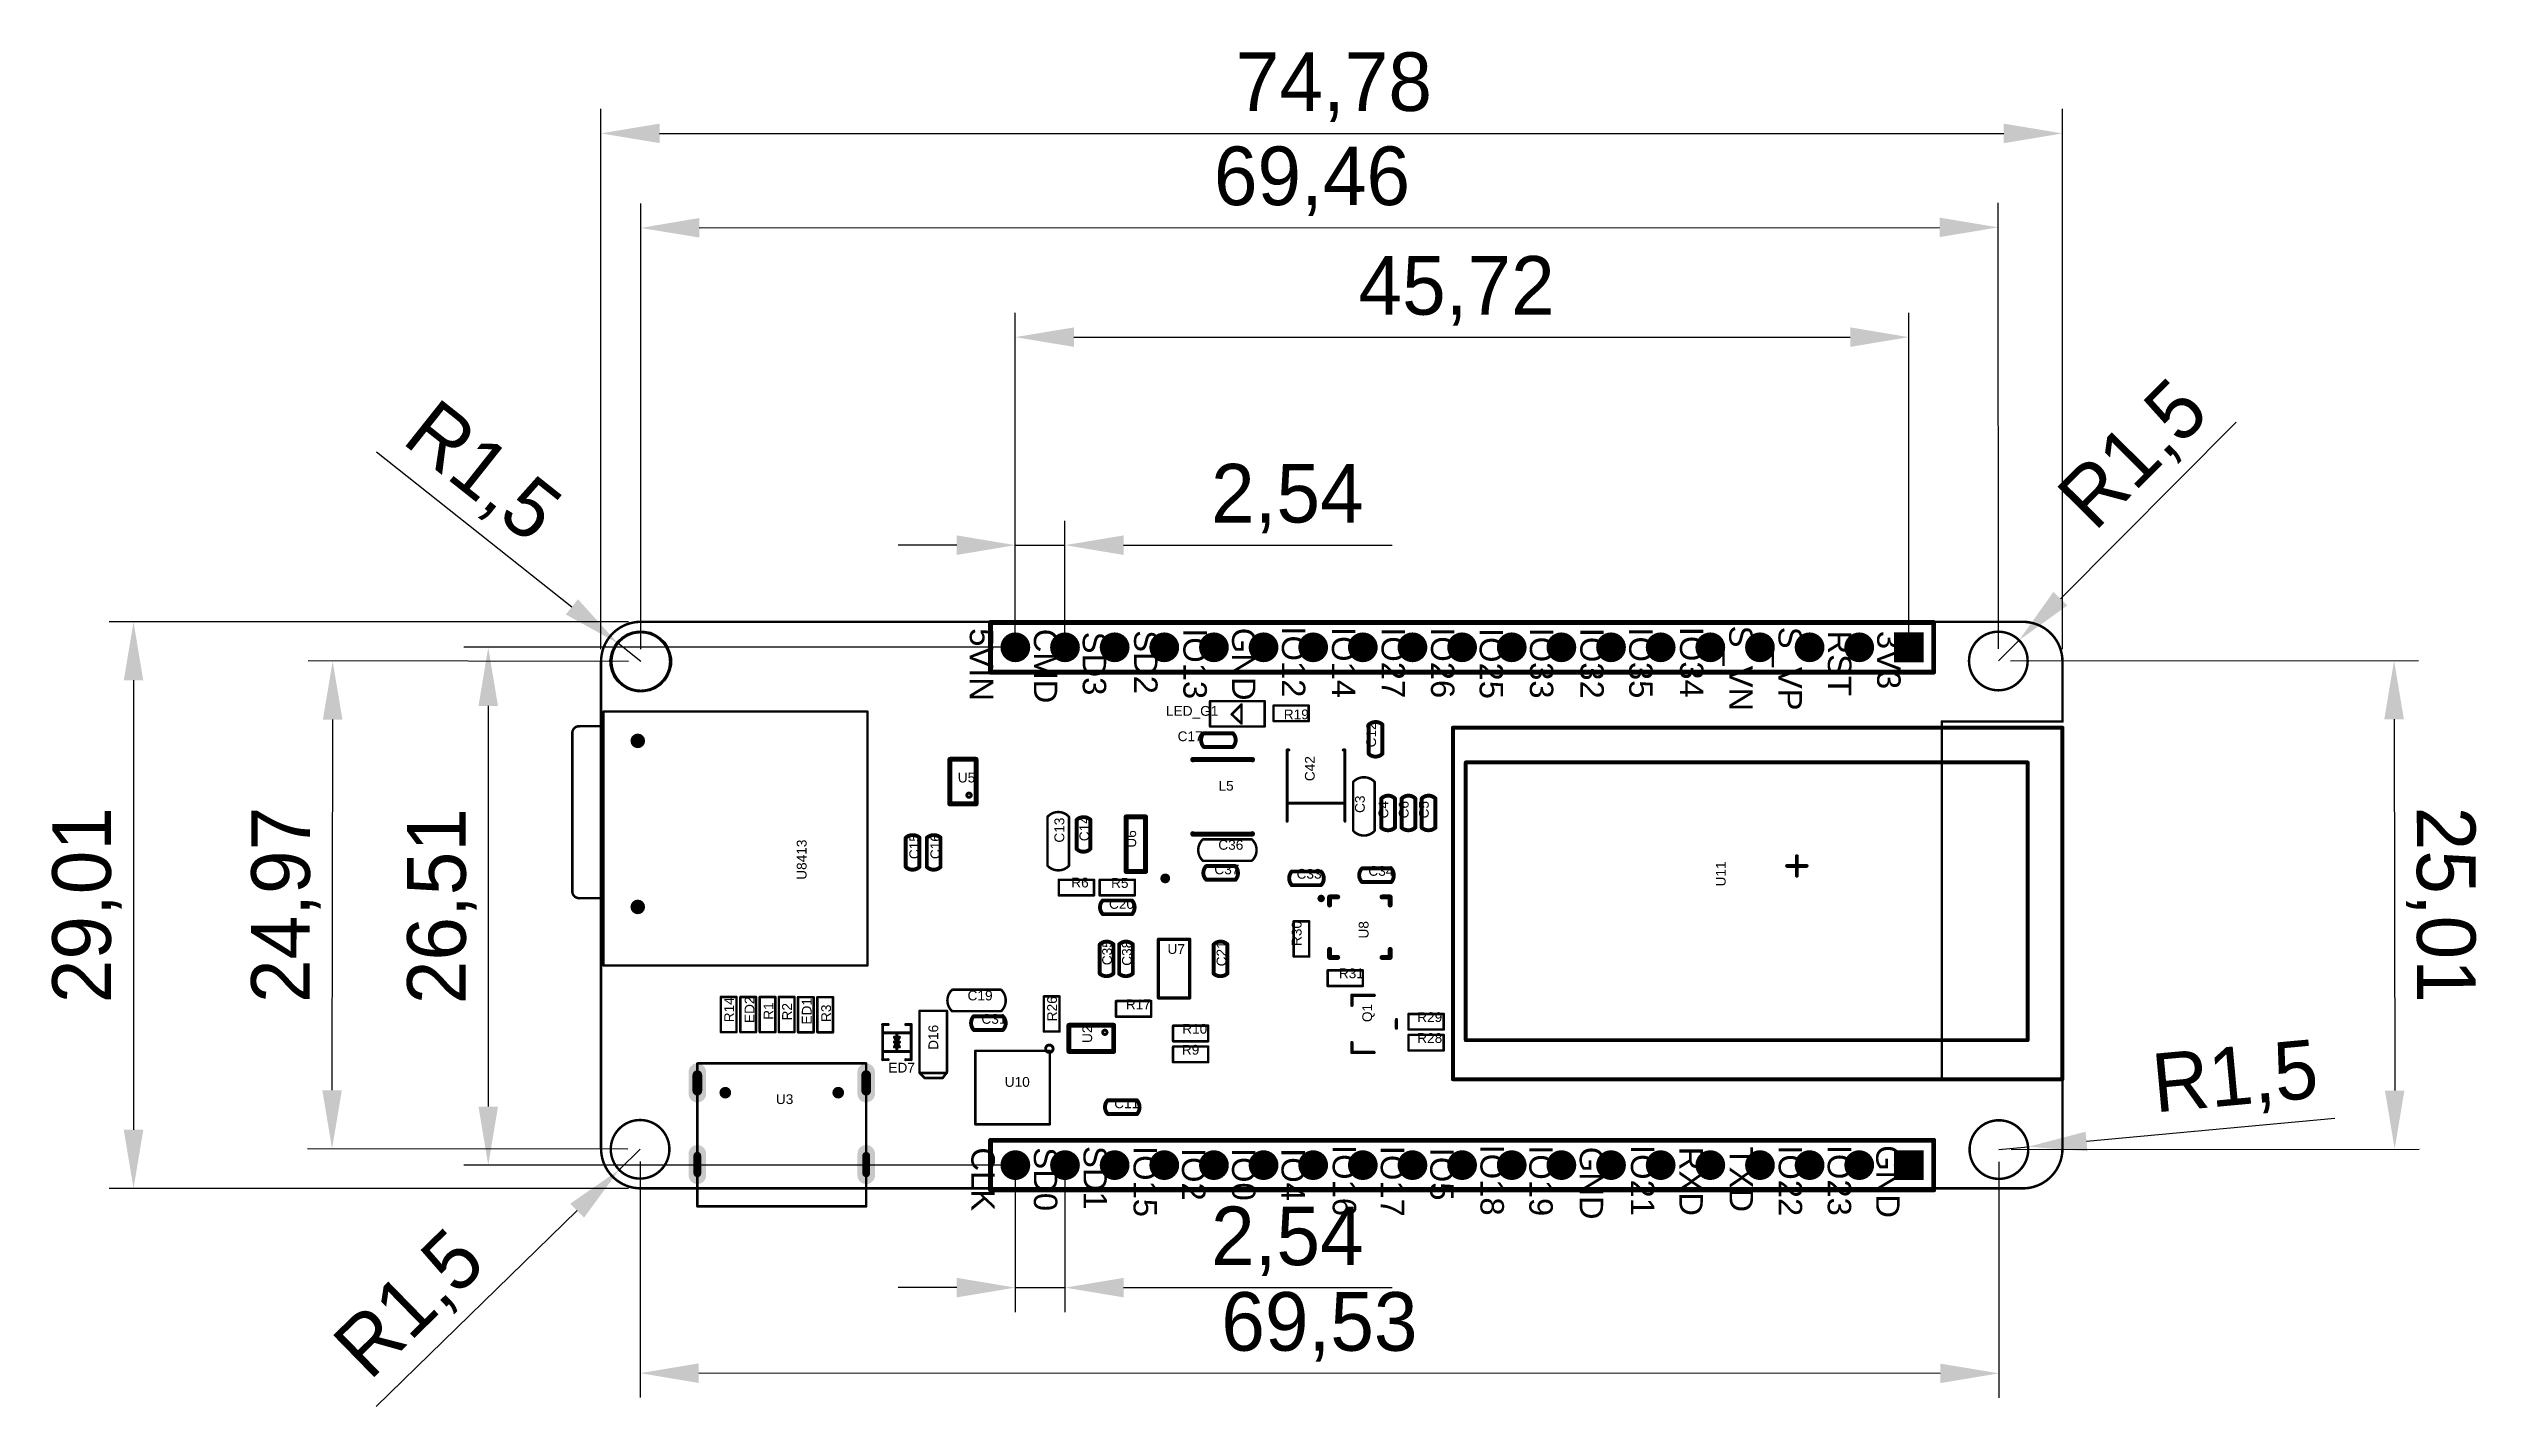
# Model space of a CAD drawing. Header units: millimetres. Extents: x -22 to 102, y -3 to 66.
import ezdxf

# ---------------------------------------------------------------- set-up
doc = ezdxf.new("R2010")
doc.units = ezdxf.units.MM
for name, color, linetype in [('KeepOutLayer', 6, 'Continuous'), ('MultiLayer', 9, 'Continuous'), ('PadHoleLayer', 156, 'Continuous'), ('TopOverlay', 2, 'Continuous')]:
    doc.layers.add(name, color=color, linetype=linetype)
doc.styles.add('Arial', font='arial.ttf', dxfattribs={"height": 0.2})
doc.dimstyles.new('ISO-25', dxfattribs={"dimtxt": 3, "dimasz": 3, "dimexe": 1.25, "dimexo": 0.625, "dimtad": 1, "dimtxsty": 'Standard', "dimcen": 2.5, "dimclrd": 3, "dimclre": 3, "dimclrt": 3, "dimadec": 0, "dimazin": 0, "dimtfac": 1, "dimtmove": 0, "dimatfit": 3, "dimfxl": 1, "dimarcsym": 0})

msp = doc.modelspace()

# ---------------------------------------------------------------- texts
at = {"layer": 'TopOverlay', "style": 'Arial'}
for s, height, rotation, p in [('5VIN', 1.2, 270, (25.12, 36.68)), ('CMD', 1.2, 270, (28.4, 36.65)), ('SD3', 1.2, 270, (30.9, 36.5)), ('SD2', 1.2, 270, (33.528, 36.576)), ('IO13', 1.2, 270, (36.05, 36.68)), ('GND', 1.2, 270, (38.54, 36.7)), ('IO12', 1.2, 270, (41.09, 36.77)), ('IO14', 1.2, 270, (43.65, 36.74)), ('IO27', 1.2, 270, (46.19, 36.73)), ('IO26', 1.2, 270, (48.72, 36.73)), ('IO25', 1.2, 270, (51.21, 36.69)), ('IO33', 1.2, 270, (53.78, 36.71)), ('IO32', 1.2, 270, (56.36, 36.7)), ('IO35', 1.2, 270, (58.86, 36.72)), ('IO34', 1.2, 270, (61.46, 36.75)), ('S_VN', 1.2, 270, (63.98, 36.81)), ('S_VP', 1.2, 270, (66.5, 36.75)), ('RST', 1.2, 270, (69.03, 36.56)), ('3V3', 1.2, 270, (71.55, 36.54)), ('C12', 0.5, 90, (45.908, 30.577)), ('C42', 0.5, 90, (42.77, 28.849)), ('C3', 0.5, 90, (45.332, 27.219)), ('C4', 0.5, 90, (46.535, 26.939)), ('C6', 0.5, 90, (47.575, 26.939)), ('C5', 0.5, 90, (48.605, 26.938)), ('C13', 0.5, 90, (29.953, 25.701)), ('C14', 0.5, 90, (31.233, 25.773)), ('U6', 0.5, 90, (33.632, 25.444)), ('U8413', 0.5, 90, (16.768, 23.799)), ('C15', 0.5, 90, (22.527, 24.856)), ('C16', 0.5, 90, (23.607, 24.857)), ('U11', 0.5, 90, (63.797, 23.458)), ('R30', 0.5, 90, (42.096, 20.41)), ('U8', 0.5, 90, (45.524, 20.791)), ('C35', 0.5, 90, (32.396, 19.425)), ('C38', 0.5, 90, (33.409, 19.397)), ('C21', 0.5, 90, (38.249, 19.367)), ('R14', 0.5, 90, (13.056, 16.504)), ('ED2', 0.5, 90, (14.1, 16.465)), ('R1', 0.5, 90, (15.071, 16.633)), ('R2', 0.5, 90, (16.02, 16.598)), ('ED1', 0.5, 90, (17.026, 16.387)), ('R26', 0.5, 90, (29.58, 16.554)), ('R3', 0.5, 90, (18.019, 16.519)), ('D16', 0.5, 90, (23.505, 15.093)), ('U2', 0.5, 90, (31.38, 15.444)), ('Q1', 0.5, 90, (45.705, 16.513)), ('CLK', 1.2, 270, (25.2, 10.1)), ('SD0', 1.2, 270, (28.4, 10.1)), ('SD1', 1.2, 270, (30.94, 10.17)), ('IO15', 1.2, 270, (33.5, 10.17)), ('IO16', 1.2, 270, (43.69, 10.22)), ('IO17', 1.2, 270, (46.15, 10.18)), ('IO18', 1.2, 270, (51.25, 10.24)), ('IO19', 1.2, 270, (53.75, 10.21)), ('GND', 1.2, 270, (56.33, 10.13)), ('IO21', 1.2, 270, (58.95, 10.22)), ('RXD', 1.2, 270, (61.43, 10.13)), ('TXD', 1.2, 270, (64, 10.14)), ('IO22', 1.2, 270, (66.51, 10.21)), ('IO23', 1.2, 270, (69.02, 10.23)), ('GND', 1.2, 270, (71.5, 10.21)), ('IO2', 1.2, 270, (35.98, 10.07)), ('IO0', 1.2, 270, (38.54, 10.07)), ('IO4', 1.2, 270, (41.07, 10.06)), ('IO5', 1.2, 270, (48.68, 10.08))]:
    msp.add_text(s, height=height, rotation=rotation, dxfattribs=at).set_placement(p)
for s, p in [('P1', (49.808, 35.258)), ('LED_G1', (35.161, 32.194)), ('R19', (41.186, 32.016)), ('C17', (35.756, 30.895)), ('U5', (24.506, 28.781)), ('L5', (37.845, 28.361)), ('C36', (37.837, 25.335)), ('R6', (30.313, 23.407)), ('R5', (32.349, 23.385)), ('C37', (37.635, 24.08)), ('C33', (41.841, 23.854)), ('C34', (45.516, 24.003)), ('C20', (32.245, 22.312)), ('U7', (35.237, 20.003)), ('R31', (44.004, 18.761)), ('C19', (25.008, 17.624)), ('R17', (33.105, 17.171)), ('C31', (25.717, 16.426)), ('R10', (35.991, 15.918)), ('R29', (48.014, 16.517)), ('R9', (35.972, 14.848)), ('R28', (48.014, 15.447)), ('ED7', (20.954, 13.93)), ('U10', (26.908, 13.2)), ('U3', (15.199, 12.318)), ('C11', (32.509, 12.104)), ('P2', (49.779, 8.748))]:
    msp.add_text(s, height=0.5, dxfattribs=at).set_placement(p)

# ---------------------------------------------------------------- blocks, each defined once
blk = doc.blocks.new('NANO_SIM_1')
at = {"layer": 'MultiLayer'}
h = blk.add_hatch(color=9, dxfattribs=at)
edge = h.paths.add_edge_path()
edge.add_arc((-7.47, -12.85), 0.375, 0, 360)
h = blk.add_hatch(color=9, dxfattribs=at)
edge = h.paths.add_edge_path()
edge.add_arc((1.03, -12.85), 0.375, 0, 360)
at = {"layer": 'PadHoleLayer'}
h = blk.add_hatch(color=156, dxfattribs=at)
edge = h.paths.add_edge_path()
edge.add_arc((-7.47, -12.85), 0.375, 0, 360)
h = blk.add_hatch(color=156, dxfattribs=at)
edge = h.paths.add_edge_path()
edge.add_arc((1.03, -12.85), 0.375, 0, 360)
at = {"layer": 'TopOverlay', "const_width": 0.127}
for points in [[(-8.97, -14.6), (-8.97, -1.1)], [(4.03, -1.1), (-8.97, -1.1)], [(4.03, -14.6), (4.03, -1.1)], [(4.03, -14.6), (-8.97, -14.6)], [(0.58, -14.61), (-8.22, -14.61)], [(-8.22, -15.86), (-8.22, -14.61)], [(0.58, -15.86), (0.58, -14.61)], [(0.23, -16.2), (-7.87, -16.2)]]:
    blk.add_lwpolyline(points, dxfattribs=at)
at = {"layer": 'TopOverlay', "const_width": 0.0635}
for points in [[(-9, -1.1, 1), (-8.94, -1.1, 1)], [(-9, -1.1, 1), (-8.94, -1.1, 1)], [(4, -1.1, 1), (4.06, -1.1, 1)], [(4, -1.1, 1), (4.06, -1.1, 1)], [(-9, -14.6, 1), (-8.94, -14.6, 1)], [(-9, -14.6, 1), (-8.94, -14.6, 1)], [(-8.25, -14.61, 1), (-8.18, -14.61, 1)], [(-8.25, -14.61, 1), (-8.18, -14.61, 1)], [(0.55, -14.61, 1), (0.62, -14.61, 1)], [(0.55, -14.61, 1), (0.62, -14.61, 1)], [(4, -14.6, 1), (4.06, -14.6, 1)], [(4, -14.6, 1), (4.06, -14.6, 1)], [(-8.25, -15.86, 1), (-8.18, -15.86, 1)], [(-8.25, -15.86, 1), (-8.18, -15.86, 1)], [(-7.9, -16.2, 1), (-7.83, -16.2, 1)], [(-7.9, -16.2, 1), (-7.83, -16.2, 1)], [(0.2, -16.2, 1), (0.27, -16.2, 1)], [(0.2, -16.2, 1), (0.27, -16.2, 1)], [(0.55, -15.86, 1), (0.62, -15.86, 1)], [(0.55, -15.86, 1), (0.62, -15.86, 1)]]:
    blk.add_lwpolyline(points, format="xyb", close=True, dxfattribs=at)
at = {"layer": 'TopOverlay', "const_width": 0.127}
for points in [[(-7.87, -16.2, -0.414214), (-8.22, -15.86)], [(0.58, -15.86, -0.414214), (0.23, -16.2)]]:
    blk.add_lwpolyline(points, format="xyb", dxfattribs=at)
blk = doc.blocks.new('WQFN_20_L3_0_W3_0_P0_40_BL_EP_2')
at = {"layer": 'TopOverlay', "const_width": 0.254}
for points in [[(-1.13, 1.55), (-1.55, 1.55)], [(-1.55, 1.13), (-1.55, 1.55)], [(1.55, 1.55), (1.13, 1.55)], [(1.55, 1.13), (1.55, 1.55)], [(-1.55, -1.55), (-1.55, -1.13)], [(1.55, -1.55), (1.55, -1.13)], [(-1.13, -1.55), (-1.55, -1.55)], [(1.55, -1.55), (1.13, -1.55)]]:
    blk.add_lwpolyline(points, dxfattribs=at)
at = {"layer": 'TopOverlay'}
for points, const_width in [([(-1.61, 1.55, 1), (-1.49, 1.55, 1)], 0.127), ([(-1.61, 1.55, 1), (-1.49, 1.55, 1)], 0.127), ([(-1.61, 1.13, 1), (-1.49, 1.13, 1)], 0.127), ([(-1.19, 1.55, 1), (-1.07, 1.55, 1)], 0.127), ([(1.07, 1.55, 1), (1.19, 1.55, 1)], 0.127), ([(1.49, 1.55, 1), (1.61, 1.55, 1)], 0.127), ([(1.49, 1.55, 1), (1.61, 1.55, 1)], 0.127), ([(1.49, 1.13, 1), (1.61, 1.13, 1)], 0.127), ([(-1.61, -1.13, 1), (-1.49, -1.13, 1)], 0.127), ([(1.49, -1.13, 1), (1.61, -1.13, 1)], 0.127), ([(-1.61, -1.55, 1), (-1.49, -1.55, 1)], 0.127), ([(-1.61, -1.55, 1), (-1.49, -1.55, 1)], 0.127), ([(-1.38, -1.98, 1), (-1.56, -1.98, 1)], 0.2), ([(-1.61, -1.98, 1), (-1.51, -1.98, 1)], 0.1), ([(-1.43, -1.98, 1), (-1.33, -1.98, 1)], 0.1), ([(-1.19, -1.55, 1), (-1.07, -1.55, 1)], 0.127), ([(1.07, -1.55, 1), (1.19, -1.55, 1)], 0.127), ([(1.49, -1.55, 1), (1.61, -1.55, 1)], 0.127), ([(1.49, -1.55, 1), (1.61, -1.55, 1)], 0.127)]:
    blk.add_lwpolyline(points, format="xyb", close=True, dxfattribs=dict(at, const_width=const_width))
blk = doc.blocks.new('SOT23_5_3')
at = {"layer": 'TopOverlay', "const_width": 0.178}
for points in [[(2.45, 2), (-0.55, 2)], [(-0.55, 0.4), (-0.55, 2)], [(2.45, 0.4), (2.45, 2)], [(2.45, 0.4), (-0.55, 0.4)]]:
    blk.add_lwpolyline(points, dxfattribs=at)
at = {"layer": 'TopOverlay', "const_width": 0.0889}
for points in [[(-0.59, 2, 1), (-0.51, 2, 1)], [(-0.59, 2, 1), (-0.51, 2, 1)], [(2.41, 2, 1), (2.49, 2, 1)], [(2.41, 2, 1), (2.49, 2, 1)], [(-0.59, 0.4, 1), (-0.51, 0.4, 1)], [(-0.59, 0.4, 1), (-0.51, 0.4, 1)], [(2.41, 0.4, 1), (2.49, 0.4, 1)], [(2.41, 0.4, 1), (2.49, 0.4, 1)]]:
    blk.add_lwpolyline(points, format="xyb", close=True, dxfattribs=at)
blk = doc.blocks.new('LC_SOT_23_5_4')
at = {"layer": 'TopOverlay', "const_width": 0.254}
for points in [[(-0.5, -1.4), (-0.5, 1.4)], [(-0.5, 1.4), (0.5, 1.4)], [(0.5, -1.4), (0.5, 1.4)], [(-0.5, -1.4), (0.5, -1.4)]]:
    blk.add_lwpolyline(points, dxfattribs=at)
at = {"layer": 'TopOverlay'}
for points, const_width in [([(-0.56, 1.4, 1), (-0.44, 1.4, 1)], 0.127), ([(-0.56, 1.4, 1), (-0.44, 1.4, 1)], 0.127), ([(0.44, 1.4, 1), (0.56, 1.4, 1)], 0.127), ([(0.44, 1.4, 1), (0.56, 1.4, 1)], 0.127), ([(-0.56, -1.4, 1), (-0.44, -1.4, 1)], 0.127), ([(-0.56, -1.4, 1), (-0.44, -1.4, 1)], 0.127), ([(0.44, -1.4, 1), (0.56, -1.4, 1)], 0.127), ([(0.44, -1.4, 1), (0.56, -1.4, 1)], 0.127), ([(1.63, -1.75, 1), (1.38, -1.75, 1)], 0.25), ([(1.31, -1.75, 1), (1.44, -1.75, 1)], 0.125), ([(1.56, -1.75, 1), (1.69, -1.75, 1)], 0.125)]:
    blk.add_lwpolyline(points, format="xyb", close=True, dxfattribs=dict(at, const_width=const_width))
blk = doc.blocks.new('SOT_363_5')
at = {"layer": 'TopOverlay'}
for points, const_width in [([(0, 0.64), (0, 1.98)], 0.254), ([(2.29, 1.98), (0, 1.98)], 0.254), ([(0.02, 0.77), (0.02, 1.9)], 0.15), ([(2.29, 0.64), (2.29, 1.98)], 0.254), ([(2.29, 0.64), (0, 0.64)], 0.254)]:
    blk.add_lwpolyline(points, dxfattribs=dict(at, const_width=const_width))
for points, const_width in [([(-0.06, 1.98, 1), (0.06, 1.98, 1)], 0.127), ([(-0.06, 1.98, 1), (0.06, 1.98, 1)], 0.127), ([(-0.01, 1.9, 1), (0.06, 1.9, 1)], 0.075), ([(1.95, 1.62, 1), (1.73, 1.62, 1)], 0.15), ([(1.7, 1.62, 1), (1.77, 1.62, 1)], 0.075), ([(1.92, 1.62, 1), (1.99, 1.62, 1)], 0.075), ([(2.22, 1.98, 1), (2.35, 1.98, 1)], 0.127), ([(2.22, 1.98, 1), (2.35, 1.98, 1)], 0.127), ([(-0.06, 0.64, 1), (0.06, 0.64, 1)], 0.127), ([(-0.06, 0.64, 1), (0.06, 0.64, 1)], 0.127), ([(-0.01, 0.77, 1), (0.06, 0.77, 1)], 0.075), ([(2.22, 0.64, 1), (2.35, 0.64, 1)], 0.127), ([(2.22, 0.64, 1), (2.35, 0.64, 1)], 0.127)]:
    blk.add_lwpolyline(points, format="xyb", close=True, dxfattribs=dict(at, const_width=const_width))
blk = doc.blocks.new('TYPE_C3_0_6')
at = {"layer": 'MultiLayer'}
h = blk.add_hatch(color=9, dxfattribs=at)
edge = h.paths.add_edge_path()
edge.add_arc((-4.32, -1.55), 0.45, 180, 360)
edge.add_line((-3.87, -1.55), (-3.87, -0.45))
edge.add_arc((-4.32, -0.45), 0.45, 0, 180)
edge.add_line((-4.77, -0.45), (-4.77, -1.55))
h = blk.add_hatch(color=9, dxfattribs=at)
edge = h.paths.add_edge_path()
edge.add_arc((4.32, -1.55), 0.45, 180, 360)
edge.add_line((4.77, -1.55), (4.77, -0.45))
edge.add_arc((4.32, -0.45), 0.45, 0, 180)
edge.add_line((3.87, -0.45), (3.87, -1.55))
h = blk.add_hatch(color=9, dxfattribs=at)
edge = h.paths.add_edge_path()
edge.add_arc((-2.89, -1.5), 0.3, 0, 360)
h = blk.add_hatch(color=9, dxfattribs=at)
edge = h.paths.add_edge_path()
edge.add_arc((2.89, -1.5), 0.3, 0, 360)
h = blk.add_hatch(color=9, dxfattribs=at)
edge = h.paths.add_edge_path()
edge.add_arc((-4.32, -5.73), 0.45, 180, 360)
edge.add_line((-3.87, -5.73), (-3.87, -4.63))
edge.add_arc((-4.32, -4.63), 0.45, 0, 180)
edge.add_line((-4.77, -4.63), (-4.77, -5.73))
h = blk.add_hatch(color=9, dxfattribs=at)
edge = h.paths.add_edge_path()
edge.add_arc((4.32, -5.73), 0.45, 180, 360)
edge.add_line((4.77, -5.73), (4.77, -4.63))
edge.add_arc((4.32, -4.63), 0.45, 0, 180)
edge.add_line((3.87, -4.63), (3.87, -5.73))
at = {"layer": 'PadHoleLayer'}
h = blk.add_hatch(color=156, dxfattribs=at)
edge = h.paths.add_edge_path()
edge.add_arc((-4.32, -1.4), 0.25, 180, 360)
edge.add_line((-4.07, -1.4), (-4.07, -0.6))
edge.add_arc((-4.32, -0.6), 0.25, 0, 180)
edge.add_line((-4.57, -0.6), (-4.57, -1.4))
h = blk.add_hatch(color=156, dxfattribs=at)
edge = h.paths.add_edge_path()
edge.add_arc((-2.89, -1.5), 0.3, 0, 360)
h = blk.add_hatch(color=156, dxfattribs=at)
edge = h.paths.add_edge_path()
edge.add_arc((2.89, -1.5), 0.3, 0, 360)
h = blk.add_hatch(color=156, dxfattribs=at)
edge = h.paths.add_edge_path()
edge.add_arc((4.32, -1.4), 0.25, 180, 360)
edge.add_line((4.57, -1.4), (4.57, -0.6))
edge.add_arc((4.32, -0.6), 0.25, 0, 180)
edge.add_line((4.07, -0.6), (4.07, -1.4))
h = blk.add_hatch(color=156, dxfattribs=at)
edge = h.paths.add_edge_path()
edge.add_arc((-4.32, -5.63), 0.2, 180, 360)
edge.add_line((-4.12, -5.63), (-4.12, -4.73))
edge.add_arc((-4.32, -4.73), 0.2, 0, 180)
edge.add_line((-4.52, -4.73), (-4.52, -5.63))
h = blk.add_hatch(color=156, dxfattribs=at)
edge = h.paths.add_edge_path()
edge.add_arc((4.32, -5.63), 0.2, 180, 360)
edge.add_line((4.52, -5.63), (4.52, -4.73))
edge.add_arc((4.32, -4.73), 0.2, 0, 180)
edge.add_line((4.12, -4.73), (4.12, -5.63))
at = {"layer": 'TopOverlay', "const_width": 0.127}
for points in [[(-4.32, 0), (4.32, 0)], [(-4.32, -7.32), (-4.32, 0)], [(4.32, -7.32), (4.32, 0)], [(-4.32, -7.32), (4.32, -7.32)]]:
    blk.add_lwpolyline(points, dxfattribs=at)
at = {"layer": 'TopOverlay', "const_width": 0.0635}
for points in [[(-4.35, 0, 1), (-4.29, 0, 1)], [(-4.35, 0, 1), (-4.29, 0, 1)], [(4.29, 0, 1), (4.35, 0, 1)], [(4.29, 0, 1), (4.35, 0, 1)], [(-4.35, -7.32, 1), (-4.29, -7.32, 1)], [(-4.35, -7.32, 1), (-4.29, -7.32, 1)], [(4.29, -7.32, 1), (4.35, -7.32, 1)], [(4.29, -7.32, 1), (4.35, -7.32, 1)]]:
    blk.add_lwpolyline(points, format="xyb", close=True, dxfattribs=at)
blk = doc.blocks.new('SOT_363_7')
at = {"layer": 'TopOverlay'}
for points, const_width in [([(0, 0.64), (0, 1.98)], 0.254), ([(0, 1.98), (2.29, 1.98)], 0.254), ([(0.02, 0.77), (0.02, 1.9)], 0.15), ([(2.29, 0.64), (2.29, 1.98)], 0.254), ([(0, 0.64), (2.29, 0.64)], 0.254)]:
    blk.add_lwpolyline(points, dxfattribs=dict(at, const_width=const_width))
for points, const_width in [([(-0.06, 1.98, 1), (0.06, 1.98, 1)], 0.127), ([(-0.06, 1.98, 1), (0.06, 1.98, 1)], 0.127), ([(-0.01, 1.9, 1), (0.06, 1.9, 1)], 0.075), ([(1.95, 1.62, 1), (1.73, 1.62, 1)], 0.15), ([(1.7, 1.62, 1), (1.77, 1.62, 1)], 0.075), ([(1.92, 1.62, 1), (1.99, 1.62, 1)], 0.075), ([(2.22, 1.98, 1), (2.35, 1.98, 1)], 0.127), ([(2.22, 1.98, 1), (2.35, 1.98, 1)], 0.127), ([(-0.06, 0.64, 1), (0.06, 0.64, 1)], 0.127), ([(-0.06, 0.64, 1), (0.06, 0.64, 1)], 0.127), ([(-0.01, 0.77, 1), (0.06, 0.77, 1)], 0.075), ([(2.22, 0.64, 1), (2.35, 0.64, 1)], 0.127), ([(2.22, 0.64, 1), (2.35, 0.64, 1)], 0.127)]:
    blk.add_lwpolyline(points, format="xyb", close=True, dxfattribs=dict(at, const_width=const_width))
blk = doc.blocks.new('QFN_39A_8')
at = {"layer": 'TopOverlay', "const_width": 0.2}
for points in [[(-23.75, 18.05), (7.44, 18.05)], [(-23.75, 0.05), (-23.75, 18.05)], [(7.44, 0.05), (7.44, 18.05)], [(-23.09, 16.27), (5.66, 16.27)], [(-23.09, 2.05), (-23.09, 16.27)], [(5.66, 2.05), (5.66, 16.27)], [(-6.15, 10.97), (-6.15, 11.47)], [(-6.65, 10.97), (-6.15, 10.97)], [(-6.15, 10.47), (-6.15, 10.97)], [(-6.15, 10.97), (-5.65, 10.97)], [(-23.09, 2.05), (5.66, 2.05)], [(-23.75, 0.05), (7.44, 0.05)]]:
    blk.add_lwpolyline(points, dxfattribs=at)
at = {"layer": 'TopOverlay', "const_width": 0.1}
for points in [[(-23.8, 18.05, 1), (-23.7, 18.05, 1)], [(-23.8, 18.05, 1), (-23.7, 18.05, 1)], [(7.39, 18.05, 1), (7.49, 18.05, 1)], [(7.39, 18.05, 1), (7.49, 18.05, 1)], [(-23.14, 16.27, 1), (-23.04, 16.27, 1)], [(-23.14, 16.27, 1), (-23.04, 16.27, 1)], [(5.61, 16.27, 1), (5.71, 16.27, 1)], [(5.61, 16.27, 1), (5.71, 16.27, 1)], [(-6.2, 11.47, 1), (-6.1, 11.47, 1)], [(-6.7, 10.97, 1), (-6.6, 10.97, 1)], [(-6.2, 10.97, 1), (-6.1, 10.97, 1)], [(-6.2, 10.97, 1), (-6.1, 10.97, 1)], [(-6.2, 10.97, 1), (-6.1, 10.97, 1)], [(-6.2, 10.97, 1), (-6.1, 10.97, 1)], [(-6.2, 10.47, 1), (-6.1, 10.47, 1)], [(-5.7, 10.97, 1), (-5.6, 10.97, 1)], [(-23.14, 2.05, 1), (-23.04, 2.05, 1)], [(-23.14, 2.05, 1), (-23.04, 2.05, 1)], [(5.61, 2.05, 1), (5.71, 2.05, 1)], [(5.61, 2.05, 1), (5.71, 2.05, 1)], [(-23.8, 0.05, 1), (-23.7, 0.05, 1)], [(-23.8, 0.05, 1), (-23.7, 0.05, 1)], [(7.39, 0.05, 1), (7.49, 0.05, 1)], [(7.39, 0.05, 1), (7.49, 0.05, 1)]]:
    blk.add_lwpolyline(points, format="xyb", close=True, dxfattribs=at)
blk = doc.blocks.new('QFN_25_9')
at = {"layer": 'TopOverlay'}
for points, const_width in [([(-3.5, 2.65, 1), (-3.88, 2.65, 1)], 0.15), ([(-3.92, 2.65, 1), (-3.84, 2.65, 1)], 0.075), ([(-3.61, 2.67, 1), (-3.55, 2.67, 1)], 0.0635), ([(-3.61, 2.67, 1), (-3.55, 2.67, 1)], 0.0635), ([(-3.54, 2.65, 1), (-3.46, 2.65, 1)], 0.075), ([(0.15, 2.67, 1), (0.21, 2.67, 1)], 0.0635), ([(0.15, 2.67, 1), (0.21, 2.67, 1)], 0.0635), ([(-3.61, -1.14, 1), (-3.55, -1.14, 1)], 0.0635), ([(-3.61, -1.14, 1), (-3.55, -1.14, 1)], 0.0635), ([(0.15, -1.14, 1), (0.21, -1.14, 1)], 0.0635), ([(0.15, -1.14, 1), (0.21, -1.14, 1)], 0.0635)]:
    blk.add_lwpolyline(points, format="xyb", close=True, dxfattribs=dict(at, const_width=const_width))
at = {"layer": 'TopOverlay', "const_width": 0.127}
for points in [[(-3.58, -1.14), (-3.58, 2.67)], [(0.18, 2.67), (-3.58, 2.67)], [(0.18, -1.14), (0.18, 2.67)], [(0.18, -1.14), (-3.58, -1.14)]]:
    blk.add_lwpolyline(points, dxfattribs=at)
blk = doc.blocks.new('R0402_23')
at = {"layer": 'TopOverlay', "const_width": 0.127}
for points in [[(-0.9, -0.39), (-0.9, 0.41)], [(-0.9, 0.41), (0.9, 0.41)], [(0.9, -0.39), (0.9, 0.41)], [(-0.9, -0.39), (0.9, -0.39)]]:
    blk.add_lwpolyline(points, dxfattribs=at)
at = {"layer": 'TopOverlay', "const_width": 0.0635}
for points in [[(-0.93, 0.41, 1), (-0.87, 0.41, 1)], [(-0.93, 0.41, 1), (-0.87, 0.41, 1)], [(0.87, 0.41, 1), (0.93, 0.41, 1)], [(0.87, 0.41, 1), (0.93, 0.41, 1)], [(-0.93, -0.39, 1), (-0.87, -0.39, 1)], [(-0.93, -0.39, 1), (-0.87, -0.39, 1)], [(0.87, -0.39, 1), (0.93, -0.39, 1)], [(0.87, -0.39, 1), (0.93, -0.39, 1)]]:
    blk.add_lwpolyline(points, format="xyb", close=True, dxfattribs=at)
blk = doc.blocks.new('R0402_26')
at = {"layer": 'TopOverlay', "const_width": 0.127}
for points in [[(-0.9, -0.39), (-0.9, 0.41)], [(-0.9, 0.41), (0.9, 0.41)], [(0.9, -0.39), (0.9, 0.41)], [(-0.9, -0.39), (0.9, -0.39)]]:
    blk.add_lwpolyline(points, dxfattribs=at)
at = {"layer": 'TopOverlay', "const_width": 0.0635}
for points in [[(-0.93, 0.41, 1), (-0.87, 0.41, 1)], [(-0.93, 0.41, 1), (-0.87, 0.41, 1)], [(0.87, 0.41, 1), (0.93, 0.41, 1)], [(0.87, 0.41, 1), (0.93, 0.41, 1)], [(-0.93, -0.39, 1), (-0.87, -0.39, 1)], [(-0.93, -0.39, 1), (-0.87, -0.39, 1)], [(0.87, -0.39, 1), (0.93, -0.39, 1)], [(0.87, -0.39, 1), (0.93, -0.39, 1)]]:
    blk.add_lwpolyline(points, format="xyb", close=True, dxfattribs=at)
blk = doc.blocks.new('R0402_27')
at = {"layer": 'TopOverlay', "const_width": 0.127}
for points in [[(-0.9, -0.39), (-0.9, 0.41)], [(-0.9, 0.41), (0.9, 0.41)], [(0.9, -0.39), (0.9, 0.41)], [(-0.9, -0.39), (0.9, -0.39)]]:
    blk.add_lwpolyline(points, dxfattribs=at)
at = {"layer": 'TopOverlay', "const_width": 0.0635}
for points in [[(-0.93, 0.41, 1), (-0.87, 0.41, 1)], [(-0.93, 0.41, 1), (-0.87, 0.41, 1)], [(0.87, 0.41, 1), (0.93, 0.41, 1)], [(0.87, 0.41, 1), (0.93, 0.41, 1)], [(-0.93, -0.39, 1), (-0.87, -0.39, 1)], [(-0.93, -0.39, 1), (-0.87, -0.39, 1)], [(0.87, -0.39, 1), (0.93, -0.39, 1)], [(0.87, -0.39, 1), (0.93, -0.39, 1)]]:
    blk.add_lwpolyline(points, format="xyb", close=True, dxfattribs=at)
blk = doc.blocks.new('R0402_32')
at = {"layer": 'TopOverlay', "const_width": 0.127}
for points in [[(-0.9, -0.39), (-0.9, 0.41)], [(-0.9, 0.41), (0.9, 0.41)], [(0.9, -0.39), (0.9, 0.41)], [(-0.9, -0.39), (0.9, -0.39)]]:
    blk.add_lwpolyline(points, dxfattribs=at)
at = {"layer": 'TopOverlay', "const_width": 0.0635}
for points in [[(-0.93, 0.41, 1), (-0.87, 0.41, 1)], [(-0.93, 0.41, 1), (-0.87, 0.41, 1)], [(0.87, 0.41, 1), (0.93, 0.41, 1)], [(0.87, 0.41, 1), (0.93, 0.41, 1)], [(-0.93, -0.39, 1), (-0.87, -0.39, 1)], [(-0.93, -0.39, 1), (-0.87, -0.39, 1)], [(0.87, -0.39, 1), (0.93, -0.39, 1)], [(0.87, -0.39, 1), (0.93, -0.39, 1)]]:
    blk.add_lwpolyline(points, format="xyb", close=True, dxfattribs=at)
blk = doc.blocks.new('R0402_33')
at = {"layer": 'TopOverlay', "const_width": 0.127}
for points in [[(-0.9, 0.41), (-0.9, -0.39)], [(-0.9, 0.41), (0.9, 0.41)], [(0.9, 0.41), (0.9, -0.39)], [(-0.9, -0.39), (0.9, -0.39)]]:
    blk.add_lwpolyline(points, dxfattribs=at)
at = {"layer": 'TopOverlay', "const_width": 0.0635}
for points in [[(-0.93, 0.41, 1), (-0.87, 0.41, 1)], [(-0.93, 0.41, 1), (-0.87, 0.41, 1)], [(0.87, 0.41, 1), (0.93, 0.41, 1)], [(0.87, 0.41, 1), (0.93, 0.41, 1)], [(-0.93, -0.39, 1), (-0.87, -0.39, 1)], [(-0.93, -0.39, 1), (-0.87, -0.39, 1)], [(0.87, -0.39, 1), (0.93, -0.39, 1)], [(0.87, -0.39, 1), (0.93, -0.39, 1)]]:
    blk.add_lwpolyline(points, format="xyb", close=True, dxfattribs=at)
blk = doc.blocks.new('R0402_34')
at = {"layer": 'TopOverlay', "const_width": 0.127}
for points in [[(-0.9, -0.39), (-0.9, 0.41)], [(0.9, 0.41), (-0.9, 0.41)], [(0.9, -0.39), (0.9, 0.41)], [(0.9, -0.39), (-0.9, -0.39)]]:
    blk.add_lwpolyline(points, dxfattribs=at)
at = {"layer": 'TopOverlay', "const_width": 0.0635}
for points in [[(-0.93, 0.41, 1), (-0.87, 0.41, 1)], [(-0.93, 0.41, 1), (-0.87, 0.41, 1)], [(0.87, 0.41, 1), (0.93, 0.41, 1)], [(0.87, 0.41, 1), (0.93, 0.41, 1)], [(-0.93, -0.39, 1), (-0.87, -0.39, 1)], [(-0.93, -0.39, 1), (-0.87, -0.39, 1)], [(0.87, -0.39, 1), (0.93, -0.39, 1)], [(0.87, -0.39, 1), (0.93, -0.39, 1)]]:
    blk.add_lwpolyline(points, format="xyb", close=True, dxfattribs=at)
blk = doc.blocks.new('R0402_35')
at = {"layer": 'TopOverlay', "const_width": 0.127}
for points in [[(-0.9, 0.41), (-0.9, -0.39)], [(0.9, 0.41), (-0.9, 0.41)], [(0.9, 0.41), (0.9, -0.39)], [(0.9, -0.39), (-0.9, -0.39)]]:
    blk.add_lwpolyline(points, dxfattribs=at)
at = {"layer": 'TopOverlay', "const_width": 0.0635}
for points in [[(-0.93, 0.41, 1), (-0.87, 0.41, 1)], [(-0.93, 0.41, 1), (-0.87, 0.41, 1)], [(0.87, 0.41, 1), (0.93, 0.41, 1)], [(0.87, 0.41, 1), (0.93, 0.41, 1)], [(-0.93, -0.39, 1), (-0.87, -0.39, 1)], [(-0.93, -0.39, 1), (-0.87, -0.39, 1)], [(0.87, -0.39, 1), (0.93, -0.39, 1)], [(0.87, -0.39, 1), (0.93, -0.39, 1)]]:
    blk.add_lwpolyline(points, format="xyb", close=True, dxfattribs=at)
blk = doc.blocks.new('R0402_36')
at = {"layer": 'TopOverlay', "const_width": 0.127}
for points in [[(-0.9, 0.41), (-0.9, -0.39)], [(0.9, 0.41), (-0.9, 0.41)], [(0.9, 0.41), (0.9, -0.39)], [(0.9, -0.39), (-0.9, -0.39)]]:
    blk.add_lwpolyline(points, dxfattribs=at)
at = {"layer": 'TopOverlay', "const_width": 0.0635}
for points in [[(-0.93, 0.41, 1), (-0.87, 0.41, 1)], [(-0.93, 0.41, 1), (-0.87, 0.41, 1)], [(0.87, 0.41, 1), (0.93, 0.41, 1)], [(0.87, 0.41, 1), (0.93, 0.41, 1)], [(-0.93, -0.39, 1), (-0.87, -0.39, 1)], [(-0.93, -0.39, 1), (-0.87, -0.39, 1)], [(0.87, -0.39, 1), (0.93, -0.39, 1)], [(0.87, -0.39, 1), (0.93, -0.39, 1)]]:
    blk.add_lwpolyline(points, format="xyb", close=True, dxfattribs=at)
blk = doc.blocks.new('R0402_37')
at = {"layer": 'TopOverlay', "const_width": 0.127}
for points in [[(-0.9, -0.39), (-0.9, 0.41)], [(0.9, 0.41), (-0.9, 0.41)], [(0.9, -0.39), (0.9, 0.41)], [(0.9, -0.39), (-0.9, -0.39)]]:
    blk.add_lwpolyline(points, dxfattribs=at)
at = {"layer": 'TopOverlay', "const_width": 0.0635}
for points in [[(-0.93, 0.41, 1), (-0.87, 0.41, 1)], [(-0.93, 0.41, 1), (-0.87, 0.41, 1)], [(0.87, 0.41, 1), (0.93, 0.41, 1)], [(0.87, 0.41, 1), (0.93, 0.41, 1)], [(-0.93, -0.39, 1), (-0.87, -0.39, 1)], [(-0.93, -0.39, 1), (-0.87, -0.39, 1)], [(0.87, -0.39, 1), (0.93, -0.39, 1)], [(0.87, -0.39, 1), (0.93, -0.39, 1)]]:
    blk.add_lwpolyline(points, format="xyb", close=True, dxfattribs=at)
blk = doc.blocks.new('R0402_41')
at = {"layer": 'TopOverlay', "const_width": 0.127}
for points in [[(-0.9, -0.39), (-0.9, 0.41)], [(0.9, 0.41), (-0.9, 0.41)], [(0.9, -0.39), (0.9, 0.41)], [(0.9, -0.39), (-0.9, -0.39)]]:
    blk.add_lwpolyline(points, dxfattribs=at)
at = {"layer": 'TopOverlay', "const_width": 0.0635}
for points in [[(-0.93, 0.41, 1), (-0.87, 0.41, 1)], [(-0.93, 0.41, 1), (-0.87, 0.41, 1)], [(0.87, 0.41, 1), (0.93, 0.41, 1)], [(0.87, 0.41, 1), (0.93, 0.41, 1)], [(-0.93, -0.39, 1), (-0.87, -0.39, 1)], [(-0.93, -0.39, 1), (-0.87, -0.39, 1)], [(0.87, -0.39, 1), (0.93, -0.39, 1)], [(0.87, -0.39, 1), (0.93, -0.39, 1)]]:
    blk.add_lwpolyline(points, format="xyb", close=True, dxfattribs=at)
blk = doc.blocks.new('R0402_42')
at = {"layer": 'TopOverlay', "const_width": 0.127}
for points in [[(-0.9, 0.41), (-0.9, -0.39)], [(0.9, 0.41), (-0.9, 0.41)], [(0.9, 0.41), (0.9, -0.39)], [(0.9, -0.39), (-0.9, -0.39)]]:
    blk.add_lwpolyline(points, dxfattribs=at)
at = {"layer": 'TopOverlay', "const_width": 0.0635}
for points in [[(-0.93, 0.41, 1), (-0.87, 0.41, 1)], [(-0.93, 0.41, 1), (-0.87, 0.41, 1)], [(0.87, 0.41, 1), (0.93, 0.41, 1)], [(0.87, 0.41, 1), (0.93, 0.41, 1)], [(-0.93, -0.39, 1), (-0.87, -0.39, 1)], [(-0.93, -0.39, 1), (-0.87, -0.39, 1)], [(0.87, -0.39, 1), (0.93, -0.39, 1)], [(0.87, -0.39, 1), (0.93, -0.39, 1)]]:
    blk.add_lwpolyline(points, format="xyb", close=True, dxfattribs=at)
blk = doc.blocks.new('R0402_44')
at = {"layer": 'TopOverlay', "const_width": 0.127}
for points in [[(-0.9, 0.41), (-0.9, -0.39)], [(0.9, 0.41), (-0.9, 0.41)], [(0.9, 0.41), (0.9, -0.39)], [(0.9, -0.39), (-0.9, -0.39)]]:
    blk.add_lwpolyline(points, dxfattribs=at)
at = {"layer": 'TopOverlay', "const_width": 0.0635}
for points in [[(-0.93, 0.41, 1), (-0.87, 0.41, 1)], [(-0.93, 0.41, 1), (-0.87, 0.41, 1)], [(0.87, 0.41, 1), (0.93, 0.41, 1)], [(0.87, 0.41, 1), (0.93, 0.41, 1)], [(-0.93, -0.39, 1), (-0.87, -0.39, 1)], [(-0.93, -0.39, 1), (-0.87, -0.39, 1)], [(0.87, -0.39, 1), (0.93, -0.39, 1)], [(0.87, -0.39, 1), (0.93, -0.39, 1)]]:
    blk.add_lwpolyline(points, format="xyb", close=True, dxfattribs=at)
blk = doc.blocks.new('R0402_47')
at = {"layer": 'TopOverlay', "const_width": 0.127}
for points in [[(-0.9, -0.39), (-0.9, 0.41)], [(0.9, 0.41), (-0.9, 0.41)], [(0.9, -0.39), (0.9, 0.41)], [(0.9, -0.39), (-0.9, -0.39)]]:
    blk.add_lwpolyline(points, dxfattribs=at)
at = {"layer": 'TopOverlay', "const_width": 0.0635}
for points in [[(-0.93, 0.41, 1), (-0.87, 0.41, 1)], [(-0.93, 0.41, 1), (-0.87, 0.41, 1)], [(0.87, 0.41, 1), (0.93, 0.41, 1)], [(0.87, 0.41, 1), (0.93, 0.41, 1)], [(-0.93, -0.39, 1), (-0.87, -0.39, 1)], [(-0.93, -0.39, 1), (-0.87, -0.39, 1)], [(0.87, -0.39, 1), (0.93, -0.39, 1)], [(0.87, -0.39, 1), (0.93, -0.39, 1)]]:
    blk.add_lwpolyline(points, format="xyb", close=True, dxfattribs=at)
blk = doc.blocks.new('R0402_51')
at = {"layer": 'TopOverlay', "const_width": 0.127}
for points in [[(-0.9, -0.39), (-0.9, 0.41)], [(-0.9, 0.41), (0.9, 0.41)], [(0.9, -0.39), (0.9, 0.41)], [(-0.9, -0.39), (0.9, -0.39)]]:
    blk.add_lwpolyline(points, dxfattribs=at)
at = {"layer": 'TopOverlay', "const_width": 0.0635}
for points in [[(-0.93, 0.41, 1), (-0.87, 0.41, 1)], [(-0.93, 0.41, 1), (-0.87, 0.41, 1)], [(0.87, 0.41, 1), (0.93, 0.41, 1)], [(0.87, 0.41, 1), (0.93, 0.41, 1)], [(-0.93, -0.39, 1), (-0.87, -0.39, 1)], [(-0.93, -0.39, 1), (-0.87, -0.39, 1)], [(0.87, -0.39, 1), (0.93, -0.39, 1)], [(0.87, -0.39, 1), (0.93, -0.39, 1)]]:
    blk.add_lwpolyline(points, format="xyb", close=True, dxfattribs=at)
blk = doc.blocks.new('R0402_52')
at = {"layer": 'TopOverlay', "const_width": 0.127}
for points in [[(-0.9, -0.39), (-0.9, 0.41)], [(0.9, 0.41), (-0.9, 0.41)], [(0.9, -0.39), (0.9, 0.41)], [(0.9, -0.39), (-0.9, -0.39)]]:
    blk.add_lwpolyline(points, dxfattribs=at)
at = {"layer": 'TopOverlay', "const_width": 0.0635}
for points in [[(-0.93, 0.41, 1), (-0.87, 0.41, 1)], [(-0.93, 0.41, 1), (-0.87, 0.41, 1)], [(0.87, 0.41, 1), (0.93, 0.41, 1)], [(0.87, 0.41, 1), (0.93, 0.41, 1)], [(-0.93, -0.39, 1), (-0.87, -0.39, 1)], [(-0.93, -0.39, 1), (-0.87, -0.39, 1)], [(0.87, -0.39, 1), (0.93, -0.39, 1)], [(0.87, -0.39, 1), (0.93, -0.39, 1)]]:
    blk.add_lwpolyline(points, format="xyb", close=True, dxfattribs=at)
blk = doc.blocks.new('SOT_23___BCE_53')
at = {"layer": 'TopOverlay', "const_width": 0.17}
for points in [[(-1.46, 1.14), (-1.46, 0)], [(-1.46, 1.14), (-0.95, 1.14)], [(0.95, 1.14), (1.46, 1.14)], [(1.46, 1.14), (1.46, 0)], [(-0.21, -1.14), (0.22, -1.14)]]:
    blk.add_lwpolyline(points, dxfattribs=at)
at = {"layer": 'TopOverlay', "const_width": 0.085}
for points in [[(-1.5, 1.14, 1), (-1.42, 1.14, 1)], [(-1.5, 1.14, 1), (-1.42, 1.14, 1)], [(-1.5, 0, 1), (-1.42, 0, 1)], [(-0.99, 1.14, 1), (-0.91, 1.14, 1)], [(0.91, 1.14, 1), (1, 1.14, 1)], [(1.42, 1.14, 1), (1.51, 1.14, 1)], [(1.42, 1.14, 1), (1.51, 1.14, 1)], [(1.42, 0, 1), (1.51, 0, 1)], [(-0.26, -1.14, 1), (-0.17, -1.14, 1)], [(0.18, -1.14, 1), (0.26, -1.14, 1)]]:
    blk.add_lwpolyline(points, format="xyb", close=True, dxfattribs=at)
blk = doc.blocks.new('HDR_TH_19P_P2_54_V_M_54')
at = {"layer": 'MultiLayer'}
blk.add_hatch(color=9, dxfattribs=at).paths.add_polyline_path([(-23.622, 0.762), (-22.098, 0.762), (-22.098, -0.762), (-23.622, -0.762)])
h = blk.add_hatch(color=9, dxfattribs=at)
edge = h.paths.add_edge_path()
edge.add_arc((-20.32, 0), 0.762, 0, 360)
h = blk.add_hatch(color=9, dxfattribs=at)
edge = h.paths.add_edge_path()
edge.add_arc((-17.78, 0), 0.762, 0, 360)
h = blk.add_hatch(color=9, dxfattribs=at)
edge = h.paths.add_edge_path()
edge.add_arc((-15.24, 0), 0.762, 0, 360)
h = blk.add_hatch(color=9, dxfattribs=at)
edge = h.paths.add_edge_path()
edge.add_arc((-12.7, 0), 0.762, 0, 360)
h = blk.add_hatch(color=9, dxfattribs=at)
edge = h.paths.add_edge_path()
edge.add_arc((-10.16, 0), 0.762, 0, 360)
h = blk.add_hatch(color=9, dxfattribs=at)
edge = h.paths.add_edge_path()
edge.add_arc((-7.62, 0), 0.762, 0, 360)
h = blk.add_hatch(color=9, dxfattribs=at)
edge = h.paths.add_edge_path()
edge.add_arc((-5.08, 0), 0.762, 0, 360)
h = blk.add_hatch(color=9, dxfattribs=at)
edge = h.paths.add_edge_path()
edge.add_arc((-2.54, 0), 0.762, 0, 360)
h = blk.add_hatch(color=9, dxfattribs=at)
edge = h.paths.add_edge_path()
edge.add_arc((0, 0), 0.762, 0, 360)
h = blk.add_hatch(color=9, dxfattribs=at)
edge = h.paths.add_edge_path()
edge.add_arc((2.54, 0), 0.762, 0, 360)
h = blk.add_hatch(color=9, dxfattribs=at)
edge = h.paths.add_edge_path()
edge.add_arc((5.08, 0), 0.762, 0, 360)
h = blk.add_hatch(color=9, dxfattribs=at)
edge = h.paths.add_edge_path()
edge.add_arc((7.62, 0), 0.762, 0, 360)
h = blk.add_hatch(color=9, dxfattribs=at)
edge = h.paths.add_edge_path()
edge.add_arc((10.16, 0), 0.762, 0, 360)
h = blk.add_hatch(color=9, dxfattribs=at)
edge = h.paths.add_edge_path()
edge.add_arc((12.7, 0), 0.762, 0, 360)
h = blk.add_hatch(color=9, dxfattribs=at)
edge = h.paths.add_edge_path()
edge.add_arc((15.24, 0), 0.762, 0, 360)
h = blk.add_hatch(color=9, dxfattribs=at)
edge = h.paths.add_edge_path()
edge.add_arc((17.78, 0), 0.762, 0, 360)
h = blk.add_hatch(color=9, dxfattribs=at)
edge = h.paths.add_edge_path()
edge.add_arc((20.32, 0), 0.762, 0, 360)
h = blk.add_hatch(color=9, dxfattribs=at)
edge = h.paths.add_edge_path()
edge.add_arc((22.86, 0), 0.762, 0, 360)
at = {"layer": 'PadHoleLayer'}
h = blk.add_hatch(color=156, dxfattribs=at)
edge = h.paths.add_edge_path()
edge.add_arc((-22.86, 0), 0.525, 0, 360)
h = blk.add_hatch(color=156, dxfattribs=at)
edge = h.paths.add_edge_path()
edge.add_arc((-20.32, 0), 0.525, 0, 360)
h = blk.add_hatch(color=156, dxfattribs=at)
edge = h.paths.add_edge_path()
edge.add_arc((-17.78, 0), 0.525, 0, 360)
h = blk.add_hatch(color=156, dxfattribs=at)
edge = h.paths.add_edge_path()
edge.add_arc((-15.24, 0), 0.525, 0, 360)
h = blk.add_hatch(color=156, dxfattribs=at)
edge = h.paths.add_edge_path()
edge.add_arc((-12.7, 0), 0.525, 0, 360)
h = blk.add_hatch(color=156, dxfattribs=at)
edge = h.paths.add_edge_path()
edge.add_arc((-10.16, 0), 0.525, 0, 360)
h = blk.add_hatch(color=156, dxfattribs=at)
edge = h.paths.add_edge_path()
edge.add_arc((-7.62, 0), 0.525, 0, 360)
h = blk.add_hatch(color=156, dxfattribs=at)
edge = h.paths.add_edge_path()
edge.add_arc((-5.08, 0), 0.525, 0, 360)
h = blk.add_hatch(color=156, dxfattribs=at)
edge = h.paths.add_edge_path()
edge.add_arc((-2.54, 0), 0.525, 0, 360)
h = blk.add_hatch(color=156, dxfattribs=at)
edge = h.paths.add_edge_path()
edge.add_arc((0, 0), 0.525, 0, 360)
h = blk.add_hatch(color=156, dxfattribs=at)
edge = h.paths.add_edge_path()
edge.add_arc((2.54, 0), 0.525, 0, 360)
h = blk.add_hatch(color=156, dxfattribs=at)
edge = h.paths.add_edge_path()
edge.add_arc((5.08, 0), 0.525, 0, 360)
h = blk.add_hatch(color=156, dxfattribs=at)
edge = h.paths.add_edge_path()
edge.add_arc((7.62, 0), 0.525, 0, 360)
h = blk.add_hatch(color=156, dxfattribs=at)
edge = h.paths.add_edge_path()
edge.add_arc((10.16, 0), 0.525, 0, 360)
h = blk.add_hatch(color=156, dxfattribs=at)
edge = h.paths.add_edge_path()
edge.add_arc((12.7, 0), 0.525, 0, 360)
h = blk.add_hatch(color=156, dxfattribs=at)
edge = h.paths.add_edge_path()
edge.add_arc((15.24, 0), 0.525, 0, 360)
h = blk.add_hatch(color=156, dxfattribs=at)
edge = h.paths.add_edge_path()
edge.add_arc((17.78, 0), 0.525, 0, 360)
h = blk.add_hatch(color=156, dxfattribs=at)
edge = h.paths.add_edge_path()
edge.add_arc((20.32, 0), 0.525, 0, 360)
h = blk.add_hatch(color=156, dxfattribs=at)
edge = h.paths.add_edge_path()
edge.add_arc((22.86, 0), 0.525, 0, 360)
at = {"layer": 'TopOverlay', "const_width": 0.254}
for points in [[(24.13, 1.27), (-24.13, 1.27)], [(-24.13, 1.27), (-24.13, -1.27)], [(24.13, 1.27), (24.13, -1.27)], [(24.13, -1.27), (-24.13, -1.27)]]:
    blk.add_lwpolyline(points, dxfattribs=at)
at = {"layer": 'TopOverlay', "const_width": 0.127}
for points in [[(-24.1935, 1.27, 1), (-24.0665, 1.27, 1)], [(-24.1935, 1.27, 1), (-24.0665, 1.27, 1)], [(24.0665, 1.27, 1), (24.1935, 1.27, 1)], [(24.0665, 1.27, 1), (24.1935, 1.27, 1)], [(-24.1935, -1.27, 1), (-24.0665, -1.27, 1)], [(-24.1935, -1.27, 1), (-24.0665, -1.27, 1)], [(24.0665, -1.27, 1), (24.1935, -1.27, 1)], [(24.0665, -1.27, 1), (24.1935, -1.27, 1)]]:
    blk.add_lwpolyline(points, format="xyb", close=True, dxfattribs=at)
blk = doc.blocks.new('HDR_TH_19P_P2_54_V_M_55')
at = {"layer": 'MultiLayer'}
blk.add_hatch(color=9, dxfattribs=at).paths.add_polyline_path([(-23.622, 0.762), (-22.098, 0.762), (-22.098, -0.762), (-23.622, -0.762)])
h = blk.add_hatch(color=9, dxfattribs=at)
edge = h.paths.add_edge_path()
edge.add_arc((-20.32, 0), 0.762, 0, 360)
h = blk.add_hatch(color=9, dxfattribs=at)
edge = h.paths.add_edge_path()
edge.add_arc((-17.78, 0), 0.762, 0, 360)
h = blk.add_hatch(color=9, dxfattribs=at)
edge = h.paths.add_edge_path()
edge.add_arc((-15.24, 0), 0.762, 0, 360)
h = blk.add_hatch(color=9, dxfattribs=at)
edge = h.paths.add_edge_path()
edge.add_arc((-12.7, 0), 0.762, 0, 360)
h = blk.add_hatch(color=9, dxfattribs=at)
edge = h.paths.add_edge_path()
edge.add_arc((-10.16, 0), 0.762, 0, 360)
h = blk.add_hatch(color=9, dxfattribs=at)
edge = h.paths.add_edge_path()
edge.add_arc((-7.62, 0), 0.762, 0, 360)
h = blk.add_hatch(color=9, dxfattribs=at)
edge = h.paths.add_edge_path()
edge.add_arc((-5.08, 0), 0.762, 0, 360)
h = blk.add_hatch(color=9, dxfattribs=at)
edge = h.paths.add_edge_path()
edge.add_arc((-2.54, 0), 0.762, 0, 360)
h = blk.add_hatch(color=9, dxfattribs=at)
edge = h.paths.add_edge_path()
edge.add_arc((0, 0), 0.762, 0, 360)
h = blk.add_hatch(color=9, dxfattribs=at)
edge = h.paths.add_edge_path()
edge.add_arc((2.54, 0), 0.762, 0, 360)
h = blk.add_hatch(color=9, dxfattribs=at)
edge = h.paths.add_edge_path()
edge.add_arc((5.08, 0), 0.762, 0, 360)
h = blk.add_hatch(color=9, dxfattribs=at)
edge = h.paths.add_edge_path()
edge.add_arc((7.62, 0), 0.762, 0, 360)
h = blk.add_hatch(color=9, dxfattribs=at)
edge = h.paths.add_edge_path()
edge.add_arc((10.16, 0), 0.762, 0, 360)
h = blk.add_hatch(color=9, dxfattribs=at)
edge = h.paths.add_edge_path()
edge.add_arc((12.7, 0), 0.762, 0, 360)
h = blk.add_hatch(color=9, dxfattribs=at)
edge = h.paths.add_edge_path()
edge.add_arc((15.24, 0), 0.762, 0, 360)
h = blk.add_hatch(color=9, dxfattribs=at)
edge = h.paths.add_edge_path()
edge.add_arc((17.78, 0), 0.762, 0, 360)
h = blk.add_hatch(color=9, dxfattribs=at)
edge = h.paths.add_edge_path()
edge.add_arc((20.32, 0), 0.762, 0, 360)
h = blk.add_hatch(color=9, dxfattribs=at)
edge = h.paths.add_edge_path()
edge.add_arc((22.86, 0), 0.762, 0, 360)
at = {"layer": 'PadHoleLayer'}
h = blk.add_hatch(color=156, dxfattribs=at)
edge = h.paths.add_edge_path()
edge.add_arc((-22.86, 0), 0.525, 0, 360)
h = blk.add_hatch(color=156, dxfattribs=at)
edge = h.paths.add_edge_path()
edge.add_arc((-20.32, 0), 0.525, 0, 360)
h = blk.add_hatch(color=156, dxfattribs=at)
edge = h.paths.add_edge_path()
edge.add_arc((-17.78, 0), 0.525, 0, 360)
h = blk.add_hatch(color=156, dxfattribs=at)
edge = h.paths.add_edge_path()
edge.add_arc((-15.24, 0), 0.525, 0, 360)
h = blk.add_hatch(color=156, dxfattribs=at)
edge = h.paths.add_edge_path()
edge.add_arc((-12.7, 0), 0.525, 0, 360)
h = blk.add_hatch(color=156, dxfattribs=at)
edge = h.paths.add_edge_path()
edge.add_arc((-10.16, 0), 0.525, 0, 360)
h = blk.add_hatch(color=156, dxfattribs=at)
edge = h.paths.add_edge_path()
edge.add_arc((-7.62, 0), 0.525, 0, 360)
h = blk.add_hatch(color=156, dxfattribs=at)
edge = h.paths.add_edge_path()
edge.add_arc((-5.08, 0), 0.525, 0, 360)
h = blk.add_hatch(color=156, dxfattribs=at)
edge = h.paths.add_edge_path()
edge.add_arc((-2.54, 0), 0.525, 0, 360)
h = blk.add_hatch(color=156, dxfattribs=at)
edge = h.paths.add_edge_path()
edge.add_arc((0, 0), 0.525, 0, 360)
h = blk.add_hatch(color=156, dxfattribs=at)
edge = h.paths.add_edge_path()
edge.add_arc((2.54, 0), 0.525, 0, 360)
h = blk.add_hatch(color=156, dxfattribs=at)
edge = h.paths.add_edge_path()
edge.add_arc((5.08, 0), 0.525, 0, 360)
h = blk.add_hatch(color=156, dxfattribs=at)
edge = h.paths.add_edge_path()
edge.add_arc((7.62, 0), 0.525, 0, 360)
h = blk.add_hatch(color=156, dxfattribs=at)
edge = h.paths.add_edge_path()
edge.add_arc((10.16, 0), 0.525, 0, 360)
h = blk.add_hatch(color=156, dxfattribs=at)
edge = h.paths.add_edge_path()
edge.add_arc((12.7, 0), 0.525, 0, 360)
h = blk.add_hatch(color=156, dxfattribs=at)
edge = h.paths.add_edge_path()
edge.add_arc((15.24, 0), 0.525, 0, 360)
h = blk.add_hatch(color=156, dxfattribs=at)
edge = h.paths.add_edge_path()
edge.add_arc((17.78, 0), 0.525, 0, 360)
h = blk.add_hatch(color=156, dxfattribs=at)
edge = h.paths.add_edge_path()
edge.add_arc((20.32, 0), 0.525, 0, 360)
h = blk.add_hatch(color=156, dxfattribs=at)
edge = h.paths.add_edge_path()
edge.add_arc((22.86, 0), 0.525, 0, 360)
at = {"layer": 'TopOverlay', "const_width": 0.254}
for points in [[(24.13, 1.27), (-24.13, 1.27)], [(-24.13, 1.27), (-24.13, -1.27)], [(24.13, 1.27), (24.13, -1.27)], [(24.13, -1.27), (-24.13, -1.27)]]:
    blk.add_lwpolyline(points, dxfattribs=at)
at = {"layer": 'TopOverlay', "const_width": 0.127}
for points in [[(-24.1935, 1.27, 1), (-24.0665, 1.27, 1)], [(-24.1935, 1.27, 1), (-24.0665, 1.27, 1)], [(24.0665, 1.27, 1), (24.1935, 1.27, 1)], [(24.0665, 1.27, 1), (24.1935, 1.27, 1)], [(-24.1935, -1.27, 1), (-24.0665, -1.27, 1)], [(-24.1935, -1.27, 1), (-24.0665, -1.27, 1)], [(24.0665, -1.27, 1), (24.1935, -1.27, 1)], [(24.0665, -1.27, 1), (24.1935, -1.27, 1)]]:
    blk.add_lwpolyline(points, format="xyb", close=True, dxfattribs=at)
blk = doc.blocks.new('LED0603_58')
at = {"layer": 'TopOverlay', "const_width": 0.127}
for points in [[(1.397, 0.6604), (-1.397, 0.6604)], [(-1.397, 0.6604), (-1.397, -0.635)], [(-0.21209, 0.51308), (-0.21209, -0.46482)], [(0.291592, 0.038608), (-0.21209, -0.46482)], [(0.291592, 0.038608), (-0.209804, 0.513334)], [(1.397, 0.6604), (1.397, -0.635)], [(1.397, -0.635), (-1.397, -0.635)]]:
    blk.add_lwpolyline(points, dxfattribs=at)
at = {"layer": 'TopOverlay', "const_width": 0.0635}
for points in [[(-1.42875, 0.6604, 1), (-1.36525, 0.6604, 1)], [(-1.42875, 0.6604, 1), (-1.36525, 0.6604, 1)], [(-0.24384, 0.51308, 1), (-0.18034, 0.51308, 1)], [(-0.241554, 0.513334, 1), (-0.178054, 0.513334, 1)], [(0.259842, 0.038608, 1), (0.323342, 0.038608, 1)], [(0.259842, 0.038608, 1), (0.323342, 0.038608, 1)], [(1.36525, 0.6604, 1), (1.42875, 0.6604, 1)], [(1.36525, 0.6604, 1), (1.42875, 0.6604, 1)], [(-1.42875, -0.635, 1), (-1.36525, -0.635, 1)], [(-1.42875, -0.635, 1), (-1.36525, -0.635, 1)], [(-0.24384, -0.46482, 1), (-0.18034, -0.46482, 1)], [(-0.24384, -0.46482, 1), (-0.18034, -0.46482, 1)], [(1.36525, -0.635, 1), (1.42875, -0.635, 1)], [(1.36525, -0.635, 1), (1.42875, -0.635, 1)]]:
    blk.add_lwpolyline(points, format="xyb", close=True, dxfattribs=at)
blk = doc.blocks.new('IND_SMD_L3_0_W3_0_LVS303015H_2R2M_N_60')
at = {"layer": 'TopOverlay', "const_width": 0.254}
for points in [[(1.52, 1.91), (-1.52, 1.91)], [(-1.52, 1.91), (-1.52, 1.89)], [(1.52, 1.91), (1.52, 1.89)], [(-1.52, -1.89), (-1.52, -1.91)], [(1.52, -1.91), (-1.52, -1.91)], [(1.52, -1.89), (1.52, -1.91)]]:
    blk.add_lwpolyline(points, dxfattribs=at)
at = {"layer": 'TopOverlay', "const_width": 0.127}
for points in [[(-1.59, 1.91, 1), (-1.46, 1.91, 1)], [(-1.59, 1.91, 1), (-1.46, 1.91, 1)], [(-1.59, 1.89, 1), (-1.46, 1.89, 1)], [(1.46, 1.91, 1), (1.59, 1.91, 1)], [(1.46, 1.91, 1), (1.59, 1.91, 1)], [(1.46, 1.89, 1), (1.59, 1.89, 1)], [(-1.59, -1.89, 1), (-1.46, -1.89, 1)], [(-1.59, -1.91, 1), (-1.46, -1.91, 1)], [(-1.59, -1.91, 1), (-1.46, -1.91, 1)], [(1.46, -1.89, 1), (1.59, -1.89, 1)], [(1.46, -1.91, 1), (1.59, -1.91, 1)], [(1.46, -1.91, 1), (1.59, -1.91, 1)]]:
    blk.add_lwpolyline(points, format="xyb", close=True, dxfattribs=at)
blk = doc.blocks.new('SOD_323_L1_8_W1_3_LS2_5_BI_67')
at = {"layer": 'TopOverlay'}
for points, const_width in [([(-0.9, 0.45), (-0.9, 0.73)], 0.152), ([(0.9, 0.73), (-0.9, 0.73)], 0.152), ([(-0.47, -0.73), (-0.47, 0.73)], 0.152), ([(-0.47, 0), (0.48, 0)], 0.154), ([(-0.25, -0.13), (-0.25, 0.13)], 0.154), ([(0, 0), (-0.25, 0.13)], 0.154), ([(-0.25, -0.13), (0, 0)], 0.154), ([(0, 0), (-0.13, 0)], 0.154), ([(0, -0.13), (0, 0.13)], 0.154), ([(0, 0), (0, 0.13)], 0.154), ([(0.13, 0), (0, 0)], 0.154), ([(0, -0.13), (0, 0)], 0.154), ([(0, 0), (0.25, 0.13)], 0.154), ([(0.25, -0.13), (0, 0)], 0.154), ([(0.25, -0.13), (0.25, 0.13)], 0.154), ([(0.48, -0.73), (0.48, 0.73)], 0.152), ([(0.9, 0.45), (0.9, 0.73)], 0.152), ([(-0.9, -0.73), (-0.9, -0.45)], 0.152), ([(0.9, -0.73), (-0.9, -0.73)], 0.152), ([(0.9, -0.73), (0.9, -0.45)], 0.152)]:
    blk.add_lwpolyline(points, dxfattribs=dict(at, const_width=const_width))
for points, const_width in [([(-0.94, 0.73, 1), (-0.86, 0.73, 1)], 0.0762), ([(-0.94, 0.73, 1), (-0.86, 0.73, 1)], 0.0762), ([(-0.94, 0.45, 1), (-0.86, 0.45, 1)], 0.0762), ([(-0.5, 0.73, 1), (-0.43, 0.73, 1)], 0.0762), ([(-0.51, 0, 1), (-0.43, 0, 1)], 0.077), ([(-0.29, 0.13, 1), (-0.22, 0.13, 1)], 0.077), ([(-0.29, 0.13, 1), (-0.22, 0.13, 1)], 0.077), ([(-0.17, 0, 1), (-0.09, 0, 1)], 0.077), ([(-0.04, 0.13, 1), (0.04, 0.13, 1)], 0.077), ([(-0.04, 0.13, 1), (0.04, 0.13, 1)], 0.077), ([(-0.04, 0, 1), (0.04, 0, 1)], 0.077), ([(-0.04, 0, 1), (0.04, 0, 1)], 0.077), ([(-0.04, 0, 1), (0.04, 0, 1)], 0.077), ([(-0.04, 0, 1), (0.04, 0, 1)], 0.077), ([(-0.04, 0, 1), (0.04, 0, 1)], 0.077), ([(-0.04, 0, 1), (0.04, 0, 1)], 0.077), ([(-0.04, 0, 1), (0.04, 0, 1)], 0.077), ([(-0.04, 0, 1), (0.04, 0, 1)], 0.077), ([(0.09, 0, 1), (0.17, 0, 1)], 0.077), ([(0.22, 0.13, 1), (0.29, 0.13, 1)], 0.077), ([(0.22, 0.13, 1), (0.29, 0.13, 1)], 0.077), ([(0.45, 0.73, 1), (0.52, 0.73, 1)], 0.0762), ([(0.44, 0, 1), (0.52, 0, 1)], 0.077), ([(0.86, 0.73, 1), (0.94, 0.73, 1)], 0.0762), ([(0.86, 0.73, 1), (0.94, 0.73, 1)], 0.0762), ([(0.86, 0.45, 1), (0.94, 0.45, 1)], 0.0762), ([(-0.94, -0.45, 1), (-0.86, -0.45, 1)], 0.0762), ([(-0.94, -0.73, 1), (-0.86, -0.73, 1)], 0.0762), ([(-0.94, -0.73, 1), (-0.86, -0.73, 1)], 0.0762), ([(-0.5, -0.73, 1), (-0.43, -0.73, 1)], 0.0762), ([(-0.29, -0.13, 1), (-0.22, -0.13, 1)], 0.077), ([(-0.29, -0.13, 1), (-0.22, -0.13, 1)], 0.077), ([(-0.04, -0.13, 1), (0.04, -0.13, 1)], 0.077), ([(-0.04, -0.13, 1), (0.04, -0.13, 1)], 0.077), ([(0.22, -0.13, 1), (0.29, -0.13, 1)], 0.077), ([(0.22, -0.13, 1), (0.29, -0.13, 1)], 0.077), ([(0.45, -0.73, 1), (0.52, -0.73, 1)], 0.0762), ([(0.86, -0.45, 1), (0.94, -0.45, 1)], 0.0762), ([(0.86, -0.73, 1), (0.94, -0.73, 1)], 0.0762), ([(0.86, -0.73, 1), (0.94, -0.73, 1)], 0.0762)]:
    blk.add_lwpolyline(points, format="xyb", close=True, dxfattribs=dict(at, const_width=const_width))
blk = doc.blocks.new('R0402_68')
at = {"layer": 'TopOverlay', "const_width": 0.127}
for points in [[(-0.9, 0.41), (-0.9, -0.39)], [(-0.9, 0.41), (0.9, 0.41)], [(0.9, 0.41), (0.9, -0.39)], [(-0.9, -0.39), (0.9, -0.39)]]:
    blk.add_lwpolyline(points, dxfattribs=at)
at = {"layer": 'TopOverlay', "const_width": 0.0635}
for points in [[(-0.93, 0.41, 1), (-0.87, 0.41, 1)], [(-0.93, 0.41, 1), (-0.87, 0.41, 1)], [(0.87, 0.41, 1), (0.93, 0.41, 1)], [(0.87, 0.41, 1), (0.93, 0.41, 1)], [(-0.93, -0.39, 1), (-0.87, -0.39, 1)], [(-0.93, -0.39, 1), (-0.87, -0.39, 1)], [(0.87, -0.39, 1), (0.93, -0.39, 1)], [(0.87, -0.39, 1), (0.93, -0.39, 1)]]:
    blk.add_lwpolyline(points, format="xyb", close=True, dxfattribs=at)
blk = doc.blocks.new('R0402_69')
at = {"layer": 'TopOverlay', "const_width": 0.127}
for points in [[(-0.9, 0.41), (-0.9, -0.39)], [(-0.9, 0.41), (0.9, 0.41)], [(0.9, 0.41), (0.9, -0.39)], [(-0.9, -0.39), (0.9, -0.39)]]:
    blk.add_lwpolyline(points, dxfattribs=at)
at = {"layer": 'TopOverlay', "const_width": 0.0635}
for points in [[(-0.93, 0.41, 1), (-0.87, 0.41, 1)], [(-0.93, 0.41, 1), (-0.87, 0.41, 1)], [(0.87, 0.41, 1), (0.93, 0.41, 1)], [(0.87, 0.41, 1), (0.93, 0.41, 1)], [(-0.93, -0.39, 1), (-0.87, -0.39, 1)], [(-0.93, -0.39, 1), (-0.87, -0.39, 1)], [(0.87, -0.39, 1), (0.93, -0.39, 1)], [(0.87, -0.39, 1), (0.93, -0.39, 1)]]:
    blk.add_lwpolyline(points, format="xyb", close=True, dxfattribs=at)
blk = doc.blocks.new('SOD323_72')
at = {"layer": 'TopOverlay', "const_width": 0.127}
for points in [[(-1.61, -0.71), (-1.61, 0.69)], [(1.54, 0.69), (-1.61, 0.69)], [(1.83, 0.47), (1.54, 0.69)], [(1.57, -0.7), (1.57, 0.69)], [(1.83, -0.45), (1.83, 0.47)], [(1.57, -0.71), (-1.61, -0.71)], [(1.57, -0.71), (1.83, -0.45)]]:
    blk.add_lwpolyline(points, dxfattribs=at)
at = {"layer": 'TopOverlay', "const_width": 0.0635}
for points in [[(-1.64, 0.69, 1), (-1.58, 0.69, 1)], [(-1.64, 0.69, 1), (-1.58, 0.69, 1)], [(1.51, 0.69, 1), (1.57, 0.69, 1)], [(1.51, 0.69, 1), (1.57, 0.69, 1)], [(1.54, 0.69, 1), (1.6, 0.69, 1)], [(1.8, 0.47, 1), (1.86, 0.47, 1)], [(1.8, 0.47, 1), (1.86, 0.47, 1)], [(-1.64, -0.71, 1), (-1.58, -0.71, 1)], [(-1.64, -0.71, 1), (-1.58, -0.71, 1)], [(1.54, -0.7, 1), (1.6, -0.7, 1)], [(1.54, -0.71, 1), (1.6, -0.71, 1)], [(1.54, -0.71, 1), (1.6, -0.71, 1)], [(1.8, -0.45, 1), (1.86, -0.45, 1)], [(1.8, -0.45, 1), (1.86, -0.45, 1)]]:
    blk.add_lwpolyline(points, format="xyb", close=True, dxfattribs=at)
blk = doc.blocks.new('C0402_79')
at = {"layer": 'TopOverlay', "const_width": 0.2}
for points in [[(-0.74, -0.35, -0.373387), (-0.75, 0.35)], [(0.75, 0.35, -0.414214), (0.75, -0.35)]]:
    blk.add_lwpolyline(points, format="xyb", dxfattribs=at)
for points in [[(0.75, 0.35), (-0.75, 0.35)], [(0.75, -0.35), (-0.74, -0.35)]]:
    blk.add_lwpolyline(points, dxfattribs=at)
at = {"layer": 'TopOverlay', "const_width": 0.1}
for points in [[(-0.8, 0.35, 1), (-0.7, 0.35, 1)], [(-0.8, 0.35, 1), (-0.7, 0.35, 1)], [(0.7, 0.35, 1), (0.8, 0.35, 1)], [(0.7, 0.35, 1), (0.8, 0.35, 1)], [(-0.79, -0.35, 1), (-0.69, -0.35, 1)], [(-0.79, -0.35, 1), (-0.69, -0.35, 1)], [(0.7, -0.35, 1), (0.8, -0.35, 1)], [(0.7, -0.35, 1), (0.8, -0.35, 1)]]:
    blk.add_lwpolyline(points, format="xyb", close=True, dxfattribs=at)
blk = doc.blocks.new('C0402_86')
at = {"layer": 'TopOverlay', "const_width": 0.2}
for points in [[(-0.74, -0.35, -0.373387), (-0.75, 0.35)], [(0.75, 0.35, -0.414214), (0.75, -0.35)]]:
    blk.add_lwpolyline(points, format="xyb", dxfattribs=at)
for points in [[(0.75, 0.35), (-0.75, 0.35)], [(0.75, -0.35), (-0.74, -0.35)]]:
    blk.add_lwpolyline(points, dxfattribs=at)
at = {"layer": 'TopOverlay', "const_width": 0.1}
for points in [[(-0.8, 0.35, 1), (-0.7, 0.35, 1)], [(-0.8, 0.35, 1), (-0.7, 0.35, 1)], [(0.7, 0.35, 1), (0.8, 0.35, 1)], [(0.7, 0.35, 1), (0.8, 0.35, 1)], [(-0.79, -0.35, 1), (-0.69, -0.35, 1)], [(-0.79, -0.35, 1), (-0.69, -0.35, 1)], [(0.7, -0.35, 1), (0.8, -0.35, 1)], [(0.7, -0.35, 1), (0.8, -0.35, 1)]]:
    blk.add_lwpolyline(points, format="xyb", close=True, dxfattribs=at)
blk = doc.blocks.new('CASE_B_3528_87')
at = {"layer": 'TopOverlay', "const_width": 0.152}
for points in [[(-1.83, 1.48), (1.83, 1.48)], [(-0.9, 1.48), (-0.9, -1.48)], [(1.83, 1.48), (1.83, 1.39)], [(-1.83, -1.48), (1.83, -1.48)], [(1.83, -1.39), (1.83, -1.48)]]:
    blk.add_lwpolyline(points, dxfattribs=at)
at = {"layer": 'TopOverlay', "const_width": 0.0762}
for points in [[(-1.86, 1.48, 1), (-1.79, 1.48, 1)], [(-0.94, 1.48, 1), (-0.87, 1.48, 1)], [(1.79, 1.48, 1), (1.86, 1.48, 1)], [(1.79, 1.48, 1), (1.86, 1.48, 1)], [(1.79, 1.39, 1), (1.86, 1.39, 1)], [(-1.86, -1.48, 1), (-1.79, -1.48, 1)], [(-0.94, -1.48, 1), (-0.87, -1.48, 1)], [(1.79, -1.39, 1), (1.86, -1.39, 1)], [(1.79, -1.48, 1), (1.86, -1.48, 1)], [(1.79, -1.48, 1), (1.86, -1.48, 1)]]:
    blk.add_lwpolyline(points, format="xyb", close=True, dxfattribs=at)
blk = doc.blocks.new('C0402_88')
at = {"layer": 'TopOverlay', "const_width": 0.2}
for points in [[(-0.74, -0.35, -0.373387), (-0.75, 0.35)], [(0.75, 0.35, -0.414214), (0.75, -0.35)]]:
    blk.add_lwpolyline(points, format="xyb", dxfattribs=at)
for points in [[(0.75, 0.35), (-0.75, 0.35)], [(0.75, -0.35), (-0.74, -0.35)]]:
    blk.add_lwpolyline(points, dxfattribs=at)
at = {"layer": 'TopOverlay', "const_width": 0.1}
for points in [[(-0.8, 0.35, 1), (-0.7, 0.35, 1)], [(-0.8, 0.35, 1), (-0.7, 0.35, 1)], [(0.7, 0.35, 1), (0.8, 0.35, 1)], [(0.7, 0.35, 1), (0.8, 0.35, 1)], [(-0.79, -0.35, 1), (-0.69, -0.35, 1)], [(-0.79, -0.35, 1), (-0.69, -0.35, 1)], [(0.7, -0.35, 1), (0.8, -0.35, 1)], [(0.7, -0.35, 1), (0.8, -0.35, 1)]]:
    blk.add_lwpolyline(points, format="xyb", close=True, dxfattribs=at)
blk = doc.blocks.new('C0402_89')
at = {"layer": 'TopOverlay', "const_width": 0.2}
for points in [[(-0.74, -0.35, -0.373387), (-0.75, 0.35)], [(0.75, 0.35, -0.414214), (0.75, -0.35)]]:
    blk.add_lwpolyline(points, format="xyb", dxfattribs=at)
for points in [[(0.75, 0.35), (-0.75, 0.35)], [(0.75, -0.35), (-0.74, -0.35)]]:
    blk.add_lwpolyline(points, dxfattribs=at)
at = {"layer": 'TopOverlay', "const_width": 0.1}
for points in [[(-0.8, 0.35, 1), (-0.7, 0.35, 1)], [(-0.8, 0.35, 1), (-0.7, 0.35, 1)], [(0.7, 0.35, 1), (0.8, 0.35, 1)], [(0.7, 0.35, 1), (0.8, 0.35, 1)], [(-0.79, -0.35, 1), (-0.69, -0.35, 1)], [(-0.79, -0.35, 1), (-0.69, -0.35, 1)], [(0.7, -0.35, 1), (0.8, -0.35, 1)], [(0.7, -0.35, 1), (0.8, -0.35, 1)]]:
    blk.add_lwpolyline(points, format="xyb", close=True, dxfattribs=at)
blk = doc.blocks.new('C0402_90')
at = {"layer": 'TopOverlay', "const_width": 0.2}
for points in [[(-0.74, -0.35, -0.373387), (-0.75, 0.35)], [(0.75, 0.35, -0.414214), (0.75, -0.35)]]:
    blk.add_lwpolyline(points, format="xyb", dxfattribs=at)
for points in [[(0.75, 0.35), (-0.75, 0.35)], [(0.75, -0.35), (-0.74, -0.35)]]:
    blk.add_lwpolyline(points, dxfattribs=at)
at = {"layer": 'TopOverlay', "const_width": 0.1}
for points in [[(-0.8, 0.35, 1), (-0.7, 0.35, 1)], [(-0.8, 0.35, 1), (-0.7, 0.35, 1)], [(0.7, 0.35, 1), (0.8, 0.35, 1)], [(0.7, 0.35, 1), (0.8, 0.35, 1)], [(-0.79, -0.35, 1), (-0.69, -0.35, 1)], [(-0.79, -0.35, 1), (-0.69, -0.35, 1)], [(0.7, -0.35, 1), (0.8, -0.35, 1)], [(0.7, -0.35, 1), (0.8, -0.35, 1)]]:
    blk.add_lwpolyline(points, format="xyb", close=True, dxfattribs=at)
blk = doc.blocks.new('C0603_91')
at = {"layer": 'TopOverlay', "const_width": 0.127}
for points in [[(-1.26, -0.56, -0.450467), (-1.26, 0.54)], [(1.24, 0.54, -0.432739), (1.24, -0.56)]]:
    blk.add_lwpolyline(points, format="xyb", dxfattribs=at)
for points in [[(1.24, 0.54), (-1.26, 0.54)], [(1.24, -0.56), (-1.26, -0.56)]]:
    blk.add_lwpolyline(points, dxfattribs=at)
at = {"layer": 'TopOverlay', "const_width": 0.0635}
for points in [[(-1.29, 0.54, 1), (-1.23, 0.54, 1)], [(-1.29, 0.54, 1), (-1.23, 0.54, 1)], [(1.21, 0.54, 1), (1.27, 0.54, 1)], [(1.21, 0.54, 1), (1.27, 0.54, 1)], [(-1.29, -0.56, 1), (-1.23, -0.56, 1)], [(-1.29, -0.56, 1), (-1.23, -0.56, 1)], [(1.21, -0.56, 1), (1.27, -0.56, 1)], [(1.21, -0.56, 1), (1.27, -0.56, 1)]]:
    blk.add_lwpolyline(points, format="xyb", close=True, dxfattribs=at)
blk = doc.blocks.new('C0402_92')
at = {"layer": 'TopOverlay', "const_width": 0.2}
for points in [[(-0.74, -0.35, -0.373387), (-0.75, 0.35)], [(0.75, 0.35, -0.414214), (0.75, -0.35)]]:
    blk.add_lwpolyline(points, format="xyb", dxfattribs=at)
for points in [[(0.75, 0.35), (-0.75, 0.35)], [(0.75, -0.35), (-0.74, -0.35)]]:
    blk.add_lwpolyline(points, dxfattribs=at)
at = {"layer": 'TopOverlay', "const_width": 0.1}
for points in [[(-0.8, 0.35, 1), (-0.7, 0.35, 1)], [(-0.8, 0.35, 1), (-0.7, 0.35, 1)], [(0.7, 0.35, 1), (0.8, 0.35, 1)], [(0.7, 0.35, 1), (0.8, 0.35, 1)], [(-0.79, -0.35, 1), (-0.69, -0.35, 1)], [(-0.79, -0.35, 1), (-0.69, -0.35, 1)], [(0.7, -0.35, 1), (0.8, -0.35, 1)], [(0.7, -0.35, 1), (0.8, -0.35, 1)]]:
    blk.add_lwpolyline(points, format="xyb", close=True, dxfattribs=at)
blk = doc.blocks.new('C0402_93')
at = {"layer": 'TopOverlay', "const_width": 0.2}
for points in [[(-0.74, -0.35, -0.373387), (-0.75, 0.35)], [(0.75, 0.35, -0.414214), (0.75, -0.35)]]:
    blk.add_lwpolyline(points, format="xyb", dxfattribs=at)
for points in [[(0.75, 0.35), (-0.75, 0.35)], [(0.75, -0.35), (-0.74, -0.35)]]:
    blk.add_lwpolyline(points, dxfattribs=at)
at = {"layer": 'TopOverlay', "const_width": 0.1}
for points in [[(-0.8, 0.35, 1), (-0.7, 0.35, 1)], [(-0.8, 0.35, 1), (-0.7, 0.35, 1)], [(0.7, 0.35, 1), (0.8, 0.35, 1)], [(0.7, 0.35, 1), (0.8, 0.35, 1)], [(-0.79, -0.35, 1), (-0.69, -0.35, 1)], [(-0.79, -0.35, 1), (-0.69, -0.35, 1)], [(0.7, -0.35, 1), (0.8, -0.35, 1)], [(0.7, -0.35, 1), (0.8, -0.35, 1)]]:
    blk.add_lwpolyline(points, format="xyb", close=True, dxfattribs=at)
blk = doc.blocks.new('C0402_94')
at = {"layer": 'TopOverlay', "const_width": 0.2}
for points in [[(-0.74, -0.35, -0.373387), (-0.75, 0.35)], [(0.75, 0.35, -0.414214), (0.75, -0.35)]]:
    blk.add_lwpolyline(points, format="xyb", dxfattribs=at)
for points in [[(-0.75, 0.35), (0.75, 0.35)], [(-0.74, -0.35), (0.75, -0.35)]]:
    blk.add_lwpolyline(points, dxfattribs=at)
at = {"layer": 'TopOverlay', "const_width": 0.1}
for points in [[(-0.8, 0.35, 1), (-0.7, 0.35, 1)], [(-0.8, 0.35, 1), (-0.7, 0.35, 1)], [(0.7, 0.35, 1), (0.8, 0.35, 1)], [(0.7, 0.35, 1), (0.8, 0.35, 1)], [(-0.79, -0.35, 1), (-0.69, -0.35, 1)], [(-0.79, -0.35, 1), (-0.69, -0.35, 1)], [(0.7, -0.35, 1), (0.8, -0.35, 1)], [(0.7, -0.35, 1), (0.8, -0.35, 1)]]:
    blk.add_lwpolyline(points, format="xyb", close=True, dxfattribs=at)
blk = doc.blocks.new('C0402_96')
at = {"layer": 'TopOverlay', "const_width": 0.2}
for points in [[(-0.74, -0.35, -0.373387), (-0.75, 0.35)], [(0.75, 0.35, -0.414214), (0.75, -0.35)]]:
    blk.add_lwpolyline(points, format="xyb", dxfattribs=at)
for points in [[(-0.75, 0.35), (0.75, 0.35)], [(-0.74, -0.35), (0.75, -0.35)]]:
    blk.add_lwpolyline(points, dxfattribs=at)
at = {"layer": 'TopOverlay', "const_width": 0.1}
for points in [[(-0.8, 0.35, 1), (-0.7, 0.35, 1)], [(-0.8, 0.35, 1), (-0.7, 0.35, 1)], [(0.7, 0.35, 1), (0.8, 0.35, 1)], [(0.7, 0.35, 1), (0.8, 0.35, 1)], [(-0.79, -0.35, 1), (-0.69, -0.35, 1)], [(-0.79, -0.35, 1), (-0.69, -0.35, 1)], [(0.7, -0.35, 1), (0.8, -0.35, 1)], [(0.7, -0.35, 1), (0.8, -0.35, 1)]]:
    blk.add_lwpolyline(points, format="xyb", close=True, dxfattribs=at)
blk = doc.blocks.new('C0603_98')
at = {"layer": 'TopOverlay', "const_width": 0.127}
for points in [[(-1.26, -0.56, -0.450467), (-1.26, 0.54)], [(1.24, 0.54, -0.432739), (1.24, -0.56)]]:
    blk.add_lwpolyline(points, format="xyb", dxfattribs=at)
for points in [[(-1.26, 0.54), (1.24, 0.54)], [(-1.26, -0.56), (1.24, -0.56)]]:
    blk.add_lwpolyline(points, dxfattribs=at)
at = {"layer": 'TopOverlay', "const_width": 0.0635}
for points in [[(-1.29, 0.54, 1), (-1.23, 0.54, 1)], [(-1.29, 0.54, 1), (-1.23, 0.54, 1)], [(1.21, 0.54, 1), (1.27, 0.54, 1)], [(1.21, 0.54, 1), (1.27, 0.54, 1)], [(-1.29, -0.56, 1), (-1.23, -0.56, 1)], [(-1.29, -0.56, 1), (-1.23, -0.56, 1)], [(1.21, -0.56, 1), (1.27, -0.56, 1)], [(1.21, -0.56, 1), (1.27, -0.56, 1)]]:
    blk.add_lwpolyline(points, format="xyb", close=True, dxfattribs=at)
blk = doc.blocks.new('C0402_107')
at = {"layer": 'TopOverlay', "const_width": 0.2}
for points in [[(-0.74, -0.35, -0.373387), (-0.75, 0.35)], [(0.75, 0.35, -0.414214), (0.75, -0.35)]]:
    blk.add_lwpolyline(points, format="xyb", dxfattribs=at)
for points in [[(0.75, 0.35), (-0.75, 0.35)], [(0.75, -0.35), (-0.74, -0.35)]]:
    blk.add_lwpolyline(points, dxfattribs=at)
at = {"layer": 'TopOverlay', "const_width": 0.1}
for points in [[(-0.8, 0.35, 1), (-0.7, 0.35, 1)], [(-0.8, 0.35, 1), (-0.7, 0.35, 1)], [(0.7, 0.35, 1), (0.8, 0.35, 1)], [(0.7, 0.35, 1), (0.8, 0.35, 1)], [(-0.79, -0.35, 1), (-0.69, -0.35, 1)], [(-0.79, -0.35, 1), (-0.69, -0.35, 1)], [(0.7, -0.35, 1), (0.8, -0.35, 1)], [(0.7, -0.35, 1), (0.8, -0.35, 1)]]:
    blk.add_lwpolyline(points, format="xyb", close=True, dxfattribs=at)
blk = doc.blocks.new('C0402_108')
at = {"layer": 'TopOverlay', "const_width": 0.2}
for points in [[(-0.74, -0.35, -0.373387), (-0.75, 0.35)], [(0.75, 0.35, -0.414214), (0.75, -0.35)]]:
    blk.add_lwpolyline(points, format="xyb", dxfattribs=at)
for points in [[(0.75, 0.35), (-0.75, 0.35)], [(0.75, -0.35), (-0.74, -0.35)]]:
    blk.add_lwpolyline(points, dxfattribs=at)
at = {"layer": 'TopOverlay', "const_width": 0.1}
for points in [[(-0.8, 0.35, 1), (-0.7, 0.35, 1)], [(-0.8, 0.35, 1), (-0.7, 0.35, 1)], [(0.7, 0.35, 1), (0.8, 0.35, 1)], [(0.7, 0.35, 1), (0.8, 0.35, 1)], [(-0.79, -0.35, 1), (-0.69, -0.35, 1)], [(-0.79, -0.35, 1), (-0.69, -0.35, 1)], [(0.7, -0.35, 1), (0.8, -0.35, 1)], [(0.7, -0.35, 1), (0.8, -0.35, 1)]]:
    blk.add_lwpolyline(points, format="xyb", close=True, dxfattribs=at)
blk = doc.blocks.new('C0603_110')
at = {"layer": 'TopOverlay', "const_width": 0.127}
for points in [[(-1.26, -0.56, -0.450467), (-1.26, 0.54)], [(1.24, 0.54, -0.432739), (1.24, -0.56)]]:
    blk.add_lwpolyline(points, format="xyb", dxfattribs=at)
for points in [[(-1.26, 0.54), (1.24, 0.54)], [(-1.26, -0.56), (1.24, -0.56)]]:
    blk.add_lwpolyline(points, dxfattribs=at)
at = {"layer": 'TopOverlay', "const_width": 0.0635}
for points in [[(-1.29, 0.54, 1), (-1.23, 0.54, 1)], [(-1.29, 0.54, 1), (-1.23, 0.54, 1)], [(1.21, 0.54, 1), (1.27, 0.54, 1)], [(1.21, 0.54, 1), (1.27, 0.54, 1)], [(-1.29, -0.56, 1), (-1.23, -0.56, 1)], [(-1.29, -0.56, 1), (-1.23, -0.56, 1)], [(1.21, -0.56, 1), (1.27, -0.56, 1)], [(1.21, -0.56, 1), (1.27, -0.56, 1)]]:
    blk.add_lwpolyline(points, format="xyb", close=True, dxfattribs=at)
blk = doc.blocks.new('C0402_112')
at = {"layer": 'TopOverlay', "const_width": 0.2}
for points in [[(-0.74, -0.35, -0.373387), (-0.75, 0.35)], [(0.75, 0.35, -0.414214), (0.75, -0.35)]]:
    blk.add_lwpolyline(points, format="xyb", dxfattribs=at)
for points in [[(-0.75, 0.35), (0.75, 0.35)], [(-0.74, -0.35), (0.75, -0.35)]]:
    blk.add_lwpolyline(points, dxfattribs=at)
at = {"layer": 'TopOverlay', "const_width": 0.1}
for points in [[(-0.8, 0.35, 1), (-0.7, 0.35, 1)], [(-0.8, 0.35, 1), (-0.7, 0.35, 1)], [(0.7, 0.35, 1), (0.8, 0.35, 1)], [(0.7, 0.35, 1), (0.8, 0.35, 1)], [(-0.79, -0.35, 1), (-0.69, -0.35, 1)], [(-0.79, -0.35, 1), (-0.69, -0.35, 1)], [(0.7, -0.35, 1), (0.8, -0.35, 1)], [(0.7, -0.35, 1), (0.8, -0.35, 1)]]:
    blk.add_lwpolyline(points, format="xyb", close=True, dxfattribs=at)
blk = doc.blocks.new('C0402_113')
at = {"layer": 'TopOverlay', "const_width": 0.2}
for points in [[(-0.74, -0.35, -0.373387), (-0.75, 0.35)], [(0.75, 0.35, -0.414214), (0.75, -0.35)]]:
    blk.add_lwpolyline(points, format="xyb", dxfattribs=at)
for points in [[(-0.75, 0.35), (0.75, 0.35)], [(-0.74, -0.35), (0.75, -0.35)]]:
    blk.add_lwpolyline(points, dxfattribs=at)
at = {"layer": 'TopOverlay', "const_width": 0.1}
for points in [[(-0.8, 0.35, 1), (-0.7, 0.35, 1)], [(-0.8, 0.35, 1), (-0.7, 0.35, 1)], [(0.7, 0.35, 1), (0.8, 0.35, 1)], [(0.7, 0.35, 1), (0.8, 0.35, 1)], [(-0.79, -0.35, 1), (-0.69, -0.35, 1)], [(-0.79, -0.35, 1), (-0.69, -0.35, 1)], [(0.7, -0.35, 1), (0.8, -0.35, 1)], [(0.7, -0.35, 1), (0.8, -0.35, 1)]]:
    blk.add_lwpolyline(points, format="xyb", close=True, dxfattribs=at)
blk = doc.blocks.new('C0402_114')
at = {"layer": 'TopOverlay', "const_width": 0.2}
for points in [[(-0.74, -0.35, -0.373387), (-0.75, 0.35)], [(0.75, 0.35, -0.414214), (0.75, -0.35)]]:
    blk.add_lwpolyline(points, format="xyb", dxfattribs=at)
for points in [[(-0.75, 0.35), (0.75, 0.35)], [(-0.74, -0.35), (0.75, -0.35)]]:
    blk.add_lwpolyline(points, dxfattribs=at)
at = {"layer": 'TopOverlay', "const_width": 0.1}
for points in [[(-0.8, 0.35, 1), (-0.7, 0.35, 1)], [(-0.8, 0.35, 1), (-0.7, 0.35, 1)], [(0.7, 0.35, 1), (0.8, 0.35, 1)], [(0.7, 0.35, 1), (0.8, 0.35, 1)], [(-0.79, -0.35, 1), (-0.69, -0.35, 1)], [(-0.79, -0.35, 1), (-0.69, -0.35, 1)], [(0.7, -0.35, 1), (0.8, -0.35, 1)], [(0.7, -0.35, 1), (0.8, -0.35, 1)]]:
    blk.add_lwpolyline(points, format="xyb", close=True, dxfattribs=at)
blk = doc.blocks.new('C0402_115')
at = {"layer": 'TopOverlay', "const_width": 0.2}
for points in [[(-0.74, -0.35, -0.373387), (-0.75, 0.35)], [(0.75, 0.35, -0.414214), (0.75, -0.35)]]:
    blk.add_lwpolyline(points, format="xyb", dxfattribs=at)
for points in [[(-0.75, 0.35), (0.75, 0.35)], [(-0.74, -0.35), (0.75, -0.35)]]:
    blk.add_lwpolyline(points, dxfattribs=at)
at = {"layer": 'TopOverlay', "const_width": 0.1}
for points in [[(-0.8, 0.35, 1), (-0.7, 0.35, 1)], [(-0.8, 0.35, 1), (-0.7, 0.35, 1)], [(0.7, 0.35, 1), (0.8, 0.35, 1)], [(0.7, 0.35, 1), (0.8, 0.35, 1)], [(-0.79, -0.35, 1), (-0.69, -0.35, 1)], [(-0.79, -0.35, 1), (-0.69, -0.35, 1)], [(0.7, -0.35, 1), (0.8, -0.35, 1)], [(0.7, -0.35, 1), (0.8, -0.35, 1)]]:
    blk.add_lwpolyline(points, format="xyb", close=True, dxfattribs=at)
blk = doc.blocks.new('C0603_116')
at = {"layer": 'TopOverlay', "const_width": 0.127}
for points in [[(-1.26, -0.56, -0.450467), (-1.26, 0.54)], [(1.24, 0.54, -0.432739), (1.24, -0.56)]]:
    blk.add_lwpolyline(points, format="xyb", dxfattribs=at)
for points in [[(1.24, 0.54), (-1.26, 0.54)], [(1.24, -0.56), (-1.26, -0.56)]]:
    blk.add_lwpolyline(points, dxfattribs=at)
at = {"layer": 'TopOverlay', "const_width": 0.0635}
for points in [[(-1.29, 0.54, 1), (-1.23, 0.54, 1)], [(-1.29, 0.54, 1), (-1.23, 0.54, 1)], [(1.21, 0.54, 1), (1.27, 0.54, 1)], [(1.21, 0.54, 1), (1.27, 0.54, 1)], [(-1.29, -0.56, 1), (-1.23, -0.56, 1)], [(-1.29, -0.56, 1), (-1.23, -0.56, 1)], [(1.21, -0.56, 1), (1.27, -0.56, 1)], [(1.21, -0.56, 1), (1.27, -0.56, 1)]]:
    blk.add_lwpolyline(points, format="xyb", close=True, dxfattribs=at)
blk = doc.blocks.new('C0402_117')
at = {"layer": 'TopOverlay', "const_width": 0.2}
for points in [[(-0.74, -0.35, -0.373387), (-0.75, 0.35)], [(0.75, 0.35, -0.414214), (0.75, -0.35)]]:
    blk.add_lwpolyline(points, format="xyb", dxfattribs=at)
for points in [[(-0.75, 0.35), (0.75, 0.35)], [(-0.74, -0.35), (0.75, -0.35)]]:
    blk.add_lwpolyline(points, dxfattribs=at)
at = {"layer": 'TopOverlay', "const_width": 0.1}
for points in [[(-0.8, 0.35, 1), (-0.7, 0.35, 1)], [(-0.8, 0.35, 1), (-0.7, 0.35, 1)], [(0.7, 0.35, 1), (0.8, 0.35, 1)], [(0.7, 0.35, 1), (0.8, 0.35, 1)], [(-0.79, -0.35, 1), (-0.69, -0.35, 1)], [(-0.79, -0.35, 1), (-0.69, -0.35, 1)], [(0.7, -0.35, 1), (0.8, -0.35, 1)], [(0.7, -0.35, 1), (0.8, -0.35, 1)]]:
    blk.add_lwpolyline(points, format="xyb", close=True, dxfattribs=at)
blk = doc.blocks.new('C0402_118')
at = {"layer": 'TopOverlay', "const_width": 0.2}
for points in [[(-0.74, -0.35, -0.373387), (-0.75, 0.35)], [(0.75, 0.35, -0.414214), (0.75, -0.35)]]:
    blk.add_lwpolyline(points, format="xyb", dxfattribs=at)
for points in [[(0.75, 0.35), (-0.75, 0.35)], [(0.75, -0.35), (-0.74, -0.35)]]:
    blk.add_lwpolyline(points, dxfattribs=at)
at = {"layer": 'TopOverlay', "const_width": 0.1}
for points in [[(-0.8, 0.35, 1), (-0.7, 0.35, 1)], [(-0.8, 0.35, 1), (-0.7, 0.35, 1)], [(0.7, 0.35, 1), (0.8, 0.35, 1)], [(0.7, 0.35, 1), (0.8, 0.35, 1)], [(-0.79, -0.35, 1), (-0.69, -0.35, 1)], [(-0.79, -0.35, 1), (-0.69, -0.35, 1)], [(0.7, -0.35, 1), (0.8, -0.35, 1)], [(0.7, -0.35, 1), (0.8, -0.35, 1)]]:
    blk.add_lwpolyline(points, format="xyb", close=True, dxfattribs=at)
blk = doc.blocks.new('*D121')
at = {"layer": 'Defpoints', "color": 0}
for p in [(7.11, 35.91), (8.29, 34.97)]:
    blk.add_point(p, dxfattribs=at)
at = {"layer": 'PadHoleLayer', "color": 3, "lineweight": -2}
for p, q in [((-5.23, 45.7), (4.76, 37.77)), ((8.29, 34.97), (7.11, 35.91))]:
    blk.add_line(p, q, dxfattribs=at)
at = {"layer": 'PadHoleLayer', "color": 3}
blk.add_solid([(5.07, 38.16), (4.45, 37.38), (7.11, 35.91)], dxfattribs=at)
at = {"layer": 'PadHoleLayer', "color": 3, "insert": (0.07, 44.53), "char_height": 3, "attachment_point": 5, "rotation": 321.564}
blk.add_mtext('R1,5', dxfattribs=at)
blk = doc.blocks.new('*D122')
at = {"layer": 'Defpoints', "color": 0}
for p in [(8.25, 10), (7.18, 8.95)]:
    blk.add_point(p, dxfattribs=at)
at = {"layer": 'PadHoleLayer', "color": 3, "lineweight": -2}
for p, q in [((8.25, 10), (7.18, 8.95)), ((-5.25, -3.16), (5.03, 6.86))]:
    blk.add_line(p, q, dxfattribs=at)
at = {"layer": 'PadHoleLayer', "color": 3}
blk.add_solid([(4.68, 7.22), (5.38, 6.5), (7.18, 8.95)], dxfattribs=at)
at = {"layer": 'PadHoleLayer', "color": 3, "insert": (-3.41, 1.94), "char_height": 3, "attachment_point": 5, "rotation": 44.2847}
blk.add_mtext('R1,5', dxfattribs=at)
blk = doc.blocks.new('*D123')
at = {"layer": 'Defpoints', "color": 0}
for p in [(77.78, 9.99), (79.27, 10.13)]:
    blk.add_point(p, dxfattribs=at)
at = {"layer": 'PadHoleLayer', "color": 3, "lineweight": -2}
for p, q in [((94.96, 11.58), (82.26, 10.4)), ((77.78, 9.99), (79.27, 10.13))]:
    blk.add_line(p, q, dxfattribs=at)
at = {"layer": 'PadHoleLayer', "color": 3}
blk.add_solid([(82.21, 10.9), (82.31, 9.9), (79.27, 10.13)], dxfattribs=at)
at = {"layer": 'PadHoleLayer', "color": 3, "insert": (89.88, 13.49), "char_height": 3, "attachment_point": 5, "rotation": 5.281}
blk.add_mtext('R1,5', dxfattribs=at)
blk = doc.blocks.new('*D124')
at = {"layer": 'Defpoints', "color": 0}
for p in [(77.75, 35), (78.81, 36.06)]:
    blk.add_point(p, dxfattribs=at)
at = {"layer": 'PadHoleLayer', "color": 3, "lineweight": -2}
for p, q in [((89.92, 47.22), (80.93, 38.19)), ((77.75, 35), (78.81, 36.06))]:
    blk.add_line(p, q, dxfattribs=at)
at = {"layer": 'PadHoleLayer', "color": 3}
blk.add_solid([(80.57, 38.54), (81.28, 37.84), (78.81, 36.06)], dxfattribs=at)
at = {"layer": 'PadHoleLayer', "color": 3, "insert": (84.8, 45.44), "char_height": 3, "attachment_point": 5, "rotation": 45.1114}
blk.add_mtext('R1,5', dxfattribs=at)
blk = doc.blocks.new('*D125')
at = {"layer": 'Defpoints', "color": 0}
for p in [(-7.48, 35), (8.29, 34.97), (8.25, 10)]:
    blk.add_point(p, dxfattribs=at)
at = {"layer": 'PadHoleLayer', "color": 3, "lineweight": -2}
for p, q in [((7.66, 34.98), (-8.73, 35)), ((-7.51, 13.02), (-7.48, 32)), ((7.63, 10), (-8.76, 10.02))]:
    blk.add_line(p, q, dxfattribs=at)
at = {"layer": 'PadHoleLayer', "color": 3}
for points in [[(-7.98, 32), (-6.98, 32), (-7.48, 35)], [(-8.01, 13.02), (-7.01, 13.02), (-7.51, 10.02)]]:
    blk.add_solid(points, dxfattribs=at)
at = {"layer": 'PadHoleLayer', "color": 3, "insert": (-9.87, 22.51), "char_height": 3, "attachment_point": 5, "rotation": 89.9165}
blk.add_mtext('24,97', dxfattribs=at)
blk = doc.blocks.new('*D126')
at = {"layer": 'Defpoints', "color": 0}
for p in [(77.74, 57.2), (8.29, 34.97), (77.75, 35)]:
    blk.add_point(p, dxfattribs=at)
at = {"layer": 'PadHoleLayer', "color": 3, "lineweight": -2}
for p, q in [((8.29, 35.6), (8.28, 58.42)), ((77.75, 35.63), (77.74, 58.45)), ((11.28, 57.18), (74.74, 57.2))]:
    blk.add_line(p, q, dxfattribs=at)
at = {"layer": 'PadHoleLayer', "color": 3}
for points in [[(11.28, 57.68), (11.28, 56.68), (8.28, 57.17)], [(74.74, 57.7), (74.74, 56.7), (77.74, 57.2)]]:
    blk.add_solid(points, dxfattribs=at)
at = {"layer": 'PadHoleLayer', "color": 3, "insert": (42.63, 59.56), "char_height": 3, "attachment_point": 5, "rotation": 0.0208}
blk.add_mtext('69,46', dxfattribs=at)
blk = doc.blocks.new('*D127')
at = {"layer": 'Defpoints', "color": 0}
for p in [(77.75, 35), (77.78, 9.99), (98.03, 10.01)]:
    blk.add_point(p, dxfattribs=at)
at = {"layer": 'PadHoleLayer', "color": 3, "lineweight": -2}
for p, q in [((78.38, 35), (99.25, 35.02)), ((98, 32.02), (98.03, 13.01)), ((78.4, 9.99), (99.28, 10.01))]:
    blk.add_line(p, q, dxfattribs=at)
at = {"layer": 'PadHoleLayer', "color": 3}
for points in [[(98.5, 32.02), (97.5, 32.02), (98, 35.02)], [(98.53, 13.01), (97.53, 13.01), (98.03, 10.01)]]:
    blk.add_solid(points, dxfattribs=at)
at = {"layer": 'PadHoleLayer', "color": 3, "insert": (100.39, 22.52), "char_height": 3, "attachment_point": 5, "rotation": 270.0662}
blk.add_mtext('25,01', dxfattribs=at)
blk = doc.blocks.new('*D128')
at = {"layer": 'Defpoints', "color": 0}
for p in [(8.25, 10), (77.78, 9.99), (8.25, -1.46)]:
    blk.add_point(p, dxfattribs=at)
at = {"layer": 'PadHoleLayer', "color": 3, "lineweight": -2}
for p, q in [((8.25, 9.38), (8.25, -2.71)), ((77.78, 9.36), (77.78, -2.72)), ((74.78, -1.47), (11.25, -1.46))]:
    blk.add_line(p, q, dxfattribs=at)
at = {"layer": 'PadHoleLayer', "color": 3}
for points in [[(11.25, -0.96), (11.25, -1.96), (8.25, -1.46)], [(74.78, -0.97), (74.78, -1.97), (77.78, -1.47)]]:
    blk.add_solid(points, dxfattribs=at)
at = {"layer": 'PadHoleLayer', "color": 3, "insert": (43.01, 0.91), "char_height": 3, "attachment_point": 5, "rotation": 359.9896}
blk.add_mtext('69,53', dxfattribs=at)
blk = doc.blocks.new('*D129')
at = {"layer": 'Defpoints', "color": 0}
for p in [(81.03, 62.01), (6.25, 34.97), (81.03, 34.97)]:
    blk.add_point(p, dxfattribs=at)
at = {"layer": 'PadHoleLayer', "color": 3, "lineweight": -2}
for p, q in [((6.25, 35.6), (6.25, 63.26)), ((81.03, 35.6), (81.03, 63.26)), ((9.25, 62.01), (78.03, 62.01))]:
    blk.add_line(p, q, dxfattribs=at)
at = {"layer": 'PadHoleLayer', "color": 3}
for points in [[(9.25, 62.51), (9.25, 61.51), (6.25, 62.01)], [(78.03, 62.51), (78.03, 61.51), (81.03, 62.01)]]:
    blk.add_solid(points, dxfattribs=at)
at = {"layer": 'PadHoleLayer', "color": 3, "insert": (43.75, 64.38), "char_height": 3, "attachment_point": 5}
blk.add_mtext('74,78', dxfattribs=at)
blk = doc.blocks.new('*D130')
at = {"layer": 'Defpoints', "color": 0}
for p in [(8.29, 37.01), (-17.67, 8), (8.29, 8)]:
    blk.add_point(p, dxfattribs=at)
at = {"layer": 'PadHoleLayer', "color": 3, "lineweight": -2}
for p, q in [((7.66, 37.01), (-18.92, 37.01)), ((-17.67, 34.01), (-17.67, 11)), ((7.66, 8), (-18.92, 8))]:
    blk.add_line(p, q, dxfattribs=at)
at = {"layer": 'PadHoleLayer', "color": 3}
for points in [[(-18.17, 34.01), (-17.17, 34.01), (-17.67, 37.01)], [(-18.17, 11), (-17.17, 11), (-17.67, 8)]]:
    blk.add_solid(points, dxfattribs=at)
at = {"layer": 'PadHoleLayer', "color": 3, "insert": (-20.05, 22.5), "char_height": 3, "attachment_point": 5, "rotation": 90}
blk.add_mtext('29,01', dxfattribs=at)
blk = doc.blocks.new('*D131')
at = {"layer": 'Defpoints', "color": 0}
for p in [(29.99, 40.93), (27.45, 35.7), (29.99, 35.7)]:
    blk.add_point(p, dxfattribs=at)
at = {"layer": 'PadHoleLayer', "color": 3, "lineweight": -2}
for p, q in [((27.45, 36.33), (27.45, 42.18)), ((29.99, 36.33), (29.99, 42.18)), ((24.45, 40.93), (21.45, 40.93)), ((27.45, 40.93), (29.99, 40.93)), ((32.99, 40.93), (46.74, 40.93))]:
    blk.add_line(p, q, dxfattribs=at)
at = {"layer": 'PadHoleLayer', "color": 3}
for points in [[(24.45, 41.43), (24.45, 40.43), (27.45, 40.93)], [(32.99, 41.43), (32.99, 40.43), (29.99, 40.93)]]:
    blk.add_solid(points, dxfattribs=at)
at = {"layer": 'PadHoleLayer', "color": 3, "insert": (41.37, 43.31), "char_height": 3, "attachment_point": 5}
blk.add_mtext('2,54', dxfattribs=at)
blk = doc.blocks.new('*D132')
at = {"layer": 'Defpoints', "color": 0}
for p in [(73.17, 51.58), (27.45, 35.7), (73.17, 35.7)]:
    blk.add_point(p, dxfattribs=at)
at = {"layer": 'PadHoleLayer', "color": 3, "lineweight": -2}
for p, q in [((27.45, 36.33), (27.45, 52.83)), ((73.17, 36.33), (73.17, 52.83)), ((30.45, 51.58), (70.17, 51.58))]:
    blk.add_line(p, q, dxfattribs=at)
at = {"layer": 'PadHoleLayer', "color": 3}
for points in [[(30.45, 52.08), (30.45, 51.08), (27.45, 51.58)], [(70.17, 52.08), (70.17, 51.08), (73.17, 51.58)]]:
    blk.add_solid(points, dxfattribs=at)
at = {"layer": 'PadHoleLayer', "color": 3, "insert": (50.03, 53.95), "char_height": 3, "attachment_point": 5}
blk.add_mtext('45,72', dxfattribs=at)
blk = doc.blocks.new('*D133')
at = {"layer": 'Defpoints', "color": 0}
for p in [(27.45, 35.7), (0.48, 9.19), (27.45, 9.19)]:
    blk.add_point(p, dxfattribs=at)
at = {"layer": 'PadHoleLayer', "color": 3, "lineweight": -2}
for p, q in [((26.83, 35.7), (-0.77, 35.7)), ((0.48, 32.7), (0.48, 12.19)), ((26.83, 9.19), (-0.77, 9.19))]:
    blk.add_line(p, q, dxfattribs=at)
at = {"layer": 'PadHoleLayer', "color": 3}
for points in [[(-0.02, 32.7), (0.98, 32.7), (0.48, 35.7)], [(-0.02, 12.19), (0.98, 12.19), (0.48, 9.19)]]:
    blk.add_solid(points, dxfattribs=at)
at = {"layer": 'PadHoleLayer', "color": 3, "insert": (-1.89, 22.45), "char_height": 3, "attachment_point": 5, "rotation": 90}
blk.add_mtext('26,51', dxfattribs=at)
blk = doc.blocks.new('*D134')
at = {"layer": 'Defpoints', "color": 0}
for p in [(27.45, 9.19), (29.99, 9.19), (29.99, 2.92)]:
    blk.add_point(p, dxfattribs=at)
at = {"layer": 'PadHoleLayer', "color": 3, "lineweight": -2}
for p, q in [((27.45, 8.57), (27.45, 1.67)), ((29.99, 8.57), (29.99, 1.67)), ((24.45, 2.92), (21.45, 2.92)), ((27.45, 2.92), (29.99, 2.92)), ((32.99, 2.92), (46.74, 2.92))]:
    blk.add_line(p, q, dxfattribs=at)
at = {"layer": 'PadHoleLayer', "color": 3}
for points in [[(24.45, 3.42), (24.45, 2.42), (27.45, 2.92)], [(32.99, 3.42), (32.99, 2.42), (29.99, 2.92)]]:
    blk.add_solid(points, dxfattribs=at)
at = {"layer": 'PadHoleLayer', "color": 3, "insert": (41.37, 5.29), "char_height": 3, "attachment_point": 5}
blk.add_mtext('2,54', dxfattribs=at)

# ---------------------------------------------------------------- dimensions: what is measured, and where the dimension line sits
at = {"layer": 'PadHoleLayer'}
for base, p1, p2, picture, middle in [((81.032, 62.009), (6.254, 34.975), (81.032, 34.975), '*D129', (43.75, 62.009)), ((73.172, 51.579), (27.452, 35.7), (73.172, 35.7), '*D132', (50.035, 51.579))]:
    dim = msp.add_linear_dim(base=base, p1=p1, p2=p2, dimstyle='ISO-25', dxfattribs=at)
    dim.commit()
    dim.dimension.update_dxf_attribs({"geometry": picture, "text_midpoint": middle, "dimtype": 160})
dim = msp.add_linear_dim(base=(77.742, 57.199), p1=(8.286, 34.975), p2=(77.75, 35), angle=0.02079, dimstyle='ISO-25', dxfattribs=at)
dim.commit()
dim.dimension.update_dxf_attribs({"geometry": '*D126', "text_midpoint": (42.627, 57.186), "dimtype": 161})
for center, mpoint, picture, middle in [((77.75, 35), (78.809, 36.063), '*D124', (84.801, 45.444)), ((8.286, 34.975), (7.111, 35.907), '*D121', (0.069, 44.528)), ((77.779, 9.987), (79.273, 10.125), '*D123', (89.883, 13.491))]:
    dim = msp.add_radius_dim(center=center, mpoint=mpoint, dimstyle='ISO-25', dxfattribs=at)
    dim.commit()
    dim.dimension.update_dxf_attribs({"geometry": picture, "text_midpoint": middle})
for base, p1, p2, picture, middle in [((29.992, 40.931), (27.452, 35.7), (29.992, 35.7), '*D131', (41.367, 43.306)), ((29.992, 2.916), (27.452, 9.19), (29.992, 9.19), '*D134', (41.367, 5.291))]:
    dim = msp.add_linear_dim(base=base, p1=p1, p2=p2, dimstyle='ISO-25', dxfattribs=at)
    dim.commit()
    dim.dimension.update_dxf_attribs({"geometry": picture, "text_midpoint": middle})
for base, p1, p2, picture, middle in [((-17.671, 8), (8.286, 37.007), (8.286, 8), '*D130', (-20.046, 22.503)), ((0.481, 9.19), (27.452, 35.7), (27.452, 9.19), '*D133', (-1.894, 22.445))]:
    dim = msp.add_linear_dim(base=base, p1=p1, p2=p2, angle=90, dimstyle='ISO-25', dxfattribs=at)
    dim.commit()
    dim.dimension.update_dxf_attribs({"geometry": picture, "text_midpoint": middle})
for p1, p2, distance, picture, middle in [((8.25, 10), (8.2864, 34.9748), 15.7629, '*D125', (-9.8697, 22.5138)), ((77.75, 35), (77.779, 9.987), 20.251, '*D127', (100.39, 22.52)), ((77.779, 9.987), (8.25, 10), 11.458, '*D128', (43.013, 0.91))]:
    dim = msp.add_aligned_dim(p1=p1, p2=p2, distance=distance, dimstyle='ISO-25', dxfattribs=at)
    dim.commit()
    dim.dimension.update_dxf_attribs({"geometry": picture, "text_midpoint": middle})
dim = msp.add_radius_dim(center=(8.25, 10), mpoint=(7.176, 8.953), dimstyle='ISO-25', dxfattribs=at)
dim.commit()
dim.dimension.update_dxf_attribs({"geometry": '*D122', "text_midpoint": (-1.755, 0.242), "dimtype": 164})

# ---------------------------------------------------------------- linework, layer by layer
at = {"layer": 'KeepOutLayer', "const_width": 0.127}
for points in [[(6.254, 34.975, -0.4142136), (8.286, 37.007)], [(6.786, 34.975, -1), (9.786, 34.975)], [(76.25, 35, -1), (79.25, 35)], [(79, 37.007, -0.4142136), (81.032, 34.975)], [(9.786, 34.975, -1), (6.786, 34.975)], [(79.25, 35, -1), (76.25, 35)], [(6.75, 10, -1), (9.75, 10)], [(76.279, 9.987, -1), (79.279, 9.987)], [(8.286, 8, -0.4142136), (6.254, 10.032)], [(9.75, 10, -1), (6.75, 10)], [(79.279, 9.987, -1), (76.279, 9.987)], [(81.032, 10.032, -0.4142136), (79, 8)]]:
    msp.add_lwpolyline(points, format="xyb", dxfattribs=at)
for points in [[(8.286, 37.007), (79, 37.007)], [(6.254, 10.032), (6.254, 34.975)], [(81.032, 31.901), (81.032, 34.975)], [(74.86, 31.901), (81.032, 31.901)], [(74.86, 13.588), (74.86, 31.901)], [(74.86, 13.588), (81.032, 13.588)], [(81.032, 10.032), (81.032, 13.588)], [(8.286, 8), (79, 8)]]:
    msp.add_lwpolyline(points, dxfattribs=at)
at = {"layer": 'KeepOutLayer', "const_width": 0.0635}
for points in [[(8.255, 37.007, 1), (8.318, 37.007, 1)], [(8.255, 37.007, 1), (8.318, 37.007, 1)], [(78.968, 37.007, 1), (79.032, 37.007, 1)], [(78.968, 37.007, 1), (79.032, 37.007, 1)], [(6.223, 34.975, 1), (6.286, 34.975, 1)], [(6.223, 34.975, 1), (6.286, 34.975, 1)], [(6.755, 34.975, 1), (6.818, 34.975, 1)], [(6.755, 34.975, 1), (6.818, 34.975, 1)], [(9.755, 34.975, 1), (9.818, 34.975, 1)], [(9.755, 34.975, 1), (9.818, 34.975, 1)], [(76.218, 35, 1), (76.282, 35, 1)], [(76.218, 35, 1), (76.282, 35, 1)], [(79.218, 35, 1), (79.282, 35, 1)], [(79.218, 35, 1), (79.282, 35, 1)], [(81, 34.975, 1), (81.064, 34.975, 1)], [(81, 34.975, 1), (81.064, 34.975, 1)], [(74.828, 31.901, 1), (74.892, 31.901, 1)], [(74.828, 31.901, 1), (74.892, 31.901, 1)], [(81, 31.901, 1), (81.064, 31.901, 1)], [(81, 31.901, 1), (81.064, 31.901, 1)], [(74.828, 13.588, 1), (74.892, 13.588, 1)], [(74.828, 13.588, 1), (74.892, 13.588, 1)], [(81, 13.588, 1), (81.064, 13.588, 1)], [(81, 13.588, 1), (81.064, 13.588, 1)], [(6.223, 10.032, 1), (6.286, 10.032, 1)], [(6.223, 10.032, 1), (6.286, 10.032, 1)], [(6.718, 10, 1), (6.782, 10, 1)], [(6.718, 10, 1), (6.782, 10, 1)], [(9.718, 10, 1), (9.782, 10, 1)], [(9.718, 10, 1), (9.782, 10, 1)], [(76.247, 9.987, 1), (76.311, 9.987, 1)], [(76.247, 9.987, 1), (76.311, 9.987, 1)], [(79.247, 9.987, 1), (79.311, 9.987, 1)], [(79.247, 9.987, 1), (79.311, 9.987, 1)], [(81, 10.032, 1), (81.064, 10.032, 1)], [(81, 10.032, 1), (81.064, 10.032, 1)], [(8.255, 8, 1), (8.318, 8, 1)], [(8.255, 8, 1), (8.318, 8, 1)], [(78.968, 8, 1), (79.032, 8, 1)], [(78.968, 8, 1), (79.032, 8, 1)]]:
    msp.add_lwpolyline(points, format="xyb", close=True, dxfattribs=at)
at = {"layer": 'MultiLayer'}
for p, q in [((7.115, 36.022), (7.337, 36.227)), ((7.337, 36.227), (7.595, 36.386)), ((7.595, 36.386), (7.878, 36.492)), ((7.878, 36.492), (8.177, 36.542)), ((8.177, 36.542), (8.48, 36.534)), ((8.48, 36.534), (8.775, 36.468)), ((8.775, 36.468), (9.052, 36.347)), ((9.052, 36.347), (9.301, 36.174)), ((9.301, 36.174), (9.513, 35.957)), ((76.585, 35.956), (76.794, 36.165)), ((76.794, 36.165), (77.039, 36.329)), ((77.039, 36.329), (77.312, 36.442)), ((77.312, 36.442), (77.602, 36.5)), ((77.602, 36.5), (77.898, 36.5)), ((77.898, 36.5), (78.188, 36.442)), ((78.188, 36.442), (78.461, 36.329)), ((78.461, 36.329), (78.706, 36.165)), ((78.706, 36.165), (78.915, 35.956)), ((6.686, 35.02), (6.707, 35.051)), ((6.686, 34.982), (6.686, 35.02)), ((6.706, 34.95), (6.686, 34.982)), ((6.723, 34.942), (6.706, 34.95)), ((6.707, 35.051), (6.725, 35.059)), ((6.723, 34.942), (6.723, 34.942)), ((6.726, 34.789), (6.723, 34.942)), ((6.725, 35.059), (6.733, 35.21)), ((6.733, 35.21), (6.807, 35.503)), ((6.807, 35.503), (6.936, 35.777)), ((6.936, 35.777), (7.115, 36.022)), ((9.513, 35.957), (9.678, 35.704)), ((9.678, 35.704), (9.792, 35.423)), ((9.792, 35.423), (9.85, 35.126)), ((9.85, 35.126), (9.85, 34.975)), ((9.85, 34.975), (9.85, 34.822)), ((76.25, 35.148), (76.308, 35.438)), ((76.25, 35), (76.25, 35.148)), ((76.25, 35), (76.25, 35)), ((76.25, 34.852), (76.25, 35)), ((76.308, 34.562), (76.25, 34.852)), ((76.308, 35.438), (76.421, 35.711)), ((76.421, 35.711), (76.585, 35.956)), ((78.915, 35.956), (79.079, 35.711)), ((79.079, 35.711), (79.192, 35.438)), ((79.192, 35.438), (79.25, 35.148)), ((79.25, 34.852), (79.192, 34.562)), ((79.25, 35.148), (79.25, 35)), ((79.25, 35), (79.25, 34.852)), ((6.792, 34.49), (6.726, 34.789)), ((6.914, 34.21), (6.792, 34.49)), ((7.088, 33.958), (6.914, 34.21)), ((7.308, 33.745), (7.088, 33.958)), ((7.565, 33.579), (7.308, 33.745)), ((9.037, 33.594), (8.755, 33.475)), ((9.29, 33.766), (9.037, 33.594)), ((9.506, 33.984), (9.29, 33.766)), ((9.675, 34.239), (9.506, 33.984)), ((9.791, 34.522), (9.675, 34.239)), ((9.85, 34.822), (9.791, 34.522)), ((76.421, 34.289), (76.308, 34.562)), ((76.585, 34.044), (76.421, 34.289)), ((76.794, 33.835), (76.585, 34.044)), ((77.039, 33.671), (76.794, 33.835)), ((77.312, 33.558), (77.039, 33.671)), ((78.461, 33.671), (78.188, 33.558)), ((78.706, 33.835), (78.461, 33.671)), ((78.915, 34.044), (78.706, 33.835)), ((79.079, 34.289), (78.915, 34.044)), ((79.192, 34.562), (79.079, 34.289)), ((7.849, 33.466), (7.565, 33.579)), ((8.15, 33.409), (7.849, 33.466)), ((8.456, 33.413), (8.15, 33.409)), ((8.755, 33.475), (8.456, 33.413)), ((77.602, 33.5), (77.312, 33.558)), ((77.898, 33.5), (77.602, 33.5)), ((78.188, 33.558), (77.898, 33.5)), ((7.294, 11.165), (7.539, 11.329)), ((7.539, 11.329), (7.812, 11.442)), ((7.812, 11.442), (8.102, 11.5)), ((8.102, 11.5), (8.398, 11.5)), ((8.398, 11.5), (8.688, 11.442)), ((8.688, 11.442), (8.961, 11.329)), ((8.961, 11.329), (9.206, 11.165)), ((77.068, 11.317), (76.823, 11.153)), ((77.341, 11.43), (77.068, 11.317)), ((77.631, 11.487), (77.341, 11.43)), ((77.927, 11.487), (77.631, 11.487)), ((78.216, 11.43), (77.927, 11.487)), ((78.489, 11.317), (78.216, 11.43)), ((78.735, 11.153), (78.489, 11.317)), ((6.75, 10.148), (6.808, 10.438)), ((6.75, 10), (6.75, 10.148)), ((6.75, 10), (6.75, 10)), ((6.75, 9.852), (6.75, 10)), ((6.808, 10.438), (6.921, 10.711)), ((6.921, 10.711), (7.085, 10.956)), ((7.085, 10.956), (7.294, 11.165)), ((9.206, 11.165), (9.415, 10.956)), ((9.415, 10.956), (9.579, 10.711)), ((9.579, 10.711), (9.692, 10.438)), ((9.692, 10.438), (9.75, 10.148)), ((9.75, 10.148), (9.75, 10)), ((9.75, 10), (9.75, 9.852)), ((76.337, 10.425), (76.279, 10.135)), ((76.279, 10.135), (76.279, 9.987)), ((76.279, 9.987), (76.279, 9.987)), ((76.279, 9.987), (76.279, 9.84)), ((76.45, 10.698), (76.337, 10.425)), ((76.614, 10.944), (76.45, 10.698)), ((76.823, 11.153), (76.614, 10.944)), ((78.944, 10.944), (78.735, 11.153)), ((79.108, 10.698), (78.944, 10.944)), ((79.221, 10.425), (79.108, 10.698)), ((79.279, 10.135), (79.221, 10.425)), ((79.279, 9.987), (79.279, 10.135)), ((79.279, 9.84), (79.279, 9.987)), ((6.808, 9.562), (6.75, 9.852)), ((6.921, 9.289), (6.808, 9.562)), ((7.085, 9.044), (6.921, 9.289)), ((7.294, 8.835), (7.085, 9.044)), ((7.539, 8.671), (7.294, 8.835)), ((9.206, 8.835), (8.961, 8.671)), ((9.415, 9.044), (9.206, 8.835)), ((9.579, 9.289), (9.415, 9.044)), ((9.692, 9.562), (9.579, 9.289)), ((9.75, 9.852), (9.692, 9.562)), ((76.279, 9.84), (76.337, 9.55)), ((76.337, 9.55), (76.45, 9.277)), ((76.45, 9.277), (76.614, 9.031)), ((76.614, 9.031), (76.823, 8.822)), ((76.823, 8.822), (77.068, 8.658)), ((78.489, 8.658), (78.735, 8.822)), ((78.735, 8.822), (78.944, 9.031)), ((78.944, 9.031), (79.108, 9.277)), ((79.108, 9.277), (79.221, 9.55)), ((79.221, 9.55), (79.279, 9.84)), ((7.812, 8.558), (7.539, 8.671)), ((8.102, 8.5), (7.812, 8.558)), ((8.398, 8.5), (8.102, 8.5)), ((8.688, 8.558), (8.398, 8.5)), ((8.961, 8.671), (8.688, 8.558)), ((77.068, 8.658), (77.341, 8.545)), ((77.341, 8.545), (77.631, 8.487)), ((77.631, 8.487), (77.927, 8.487)), ((77.927, 8.487), (78.216, 8.545)), ((78.216, 8.545), (78.489, 8.658))]:
    msp.add_line(p, q, dxfattribs=at)

# ---------------------------------------------------------------- block references
for name, p, rotation in [('HDR_TH_19P_P2_54_V_M_55', (50.312, 35.7), 180), ('NANO_SIM_1', (20.982, 23.44), 270), ('LED0603_58', (38.812, 32.31), 180), ('R0402_42', (41.562, 32.33), 180), ('C0402_117', (45.882, 31), 270), ('SOT_363_5', (23.462, 29.97), 270), ('IND_SMD_L3_0_W3_0_LVS303015H_2R2M_N_60', (38.058, 28.05), 180), ('CASE_B_3528_87', (42.838, 28.62), 90), ('C0603_98', (45.278, 27.57), 90), ('C0402_88', (46.528, 27.21), 90), ('C0402_79', (47.568, 27.21), 90), ('C0402_86', (48.598, 27.21), 90), ('C0402_114', (22.192, 25.21), 270), ('C0402_113', (23.272, 25.21), 270), ('C0603_116', (29.658, 25.76), 270), ('C0402_115', (30.938, 26.13), 270), ('C0603_91', (38.288, 25.31), 180), ('C0402_90', (37.968, 24.15), 180), ('C0402_93', (45.94, 24.032), 180), ('C0402_108', (32.678, 22.39), 180), ('WQFN_20_L3_0_W3_0_P0_40_BL_EP_2', (45.08, 21.372), 270), ('R0402_33', (42.1, 20.772), 90), ('C0402_92', (32.122, 19.74), 90), ('C0402_89', (33.112, 19.74), 90), ('SOT23_5_3', (34.372, 20.2), 270), ('C0402_107', (37.952, 19.74), 90), ('R0402_47', (12.772, 16.9), 270), ('R0402_68', (13.792, 16.9), 90), ('R0402_52', (14.762, 16.9), 270), ('R0402_41', (15.742, 16.9), 270), ('R0402_69', (16.742, 16.89), 90), ('R0402_34', (17.712, 16.89), 270), ('R0402_37', (29.302, 16.93), 270), ('R0402_44', (33.502, 17.2), 180), ('SOT_23___BCE_53', (45.812, 16.42), 90), ('SOD_323_L1_8_W1_3_LS2_5_BI_67', (21.392, 15.49), 270), ('SOD323_72', (23.262, 15.48), 270), ('R0402_35', (48.472, 16.54), 180), ('QFN_25_9', (26.542, 11.46), 270), ('R0402_36', (48.472, 15.47), 180), ('C0402_118', (32.932, 12.16), 180), ('HDR_TH_19P_P2_54_V_M_54', (50.312, 9.19), 180)]:
    msp.add_blockref(name, p, dxfattribs=dict(rotation=rotation))
for name, p in [('C0402_112', (37.832, 30.95)), ('QFN_39A_8', (73.59, 13.537)), ('LC_SOT_23_5_4', (33.618, 25.62)), ('R0402_26', (30.578, 23.39)), ('R0402_27', (32.668, 23.39)), ('C0402_94', (42.34, 23.872)), ('R0402_32', (44.33, 18.752)), ('C0603_110', (25.482, 17.63)), ('C0402_96', (26.062, 16.46)), ('SOT_363_7', (30.192, 14.37)), ('R0402_51', (36.422, 15.92)), ('R0402_23', (36.422, 14.85)), ('TYPE_C3_0_6', (15.5, 14.4))]:
    msp.add_blockref(name, p)

msp.set_redraw_order([(e.dxf.handle, doc.entitydb.next_handle()) for e in msp.query("TEXT MTEXT ATTDEF DIMENSION ARC_DIMENSION")])  # texts and dimensions are drawn at this point

doc.saveas('drawing.dxf')
